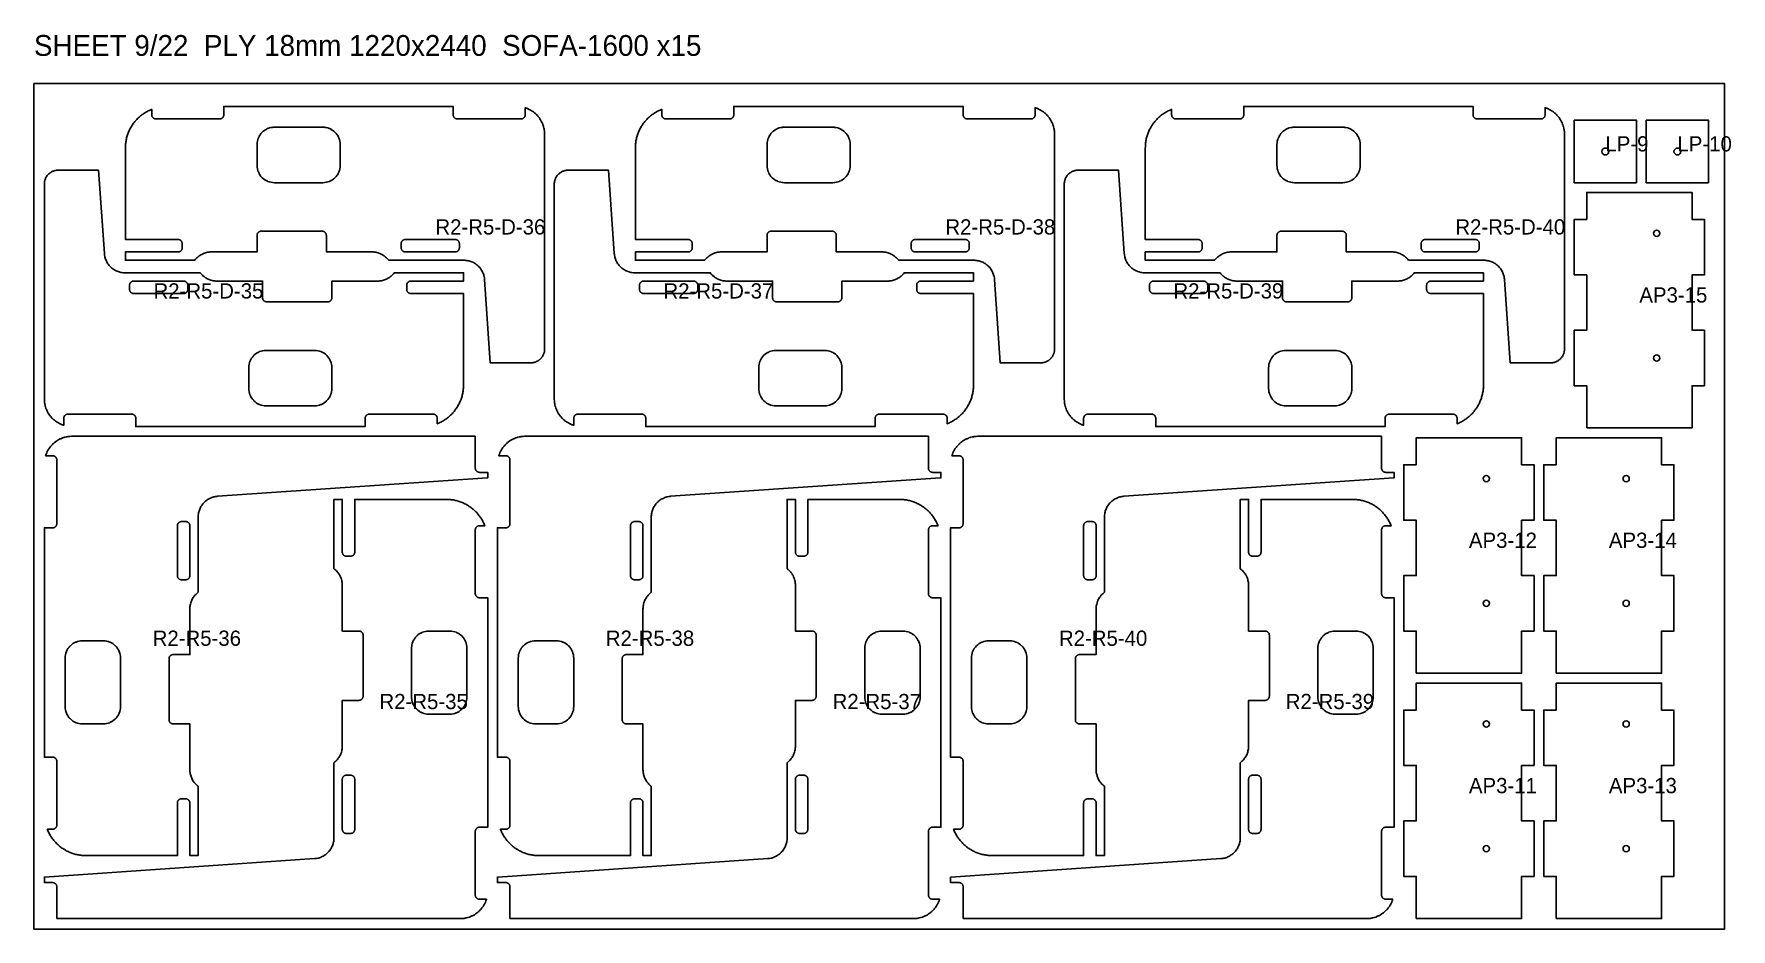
# Model space of a CAD drawing. Header units: millimetres. Extents: x 0 to 59980, y 0 to 1292.
# Drawn here: x 21920 to 24369, y 0 to 1292 of the extents above; entities that cross this region are included whole.
import ezdxf

# ---------------------------------------------------------------- set-up
doc = ezdxf.new("R2010")
doc.units = ezdxf.units.MM
for name, color, linetype in [('CUT_IN', 5, 'Continuous'), ('CUT_OUT', 1, 'Continuous'), ('DRILL', 3, 'Continuous'), ('LABEL', 7, 'Continuous'), ('SHEET', 8, 'Continuous')]:
    doc.layers.add(name, color=color, linetype=linetype)

msp = doc.modelspace()

# ---------------------------------------------------------------- texts
at = {"layer": 'LABEL'}
for s, height, p in [('SHEET 9/22  PLY 18mm 1220x2440  SOFA-1600 x15', 30, (21920, 1260)), ('LP-9', 22, (24188, 1122)), ('LP-10', 22, (24292, 1122)), ('R2-R5-D-36', 22, (22499.44, 1002.17)), ('R2-R5-D-38', 22, (23235.44, 1002.17)), ('R2-R5-D-40', 22, (23971.44, 1002.17)), ('R2-R5-D-35', 22, (22092.56, 909.83)), ('R2-R5-D-37', 22, (22828.56, 909.83)), ('R2-R5-D-39', 22, (23564.56, 909.83)), ('AP3-15', 22, (24237, 904)), ('AP3-12', 22, (23991, 550)), ('AP3-14', 22, (24193, 550)), ('R2-R5-36', 22, (22091.33, 408.67)), ('R2-R5-38', 22, (22745.33, 408.67)), ('R2-R5-40', 22, (23399.33, 408.67)), ('R2-R5-35', 22, (22418.67, 317.33)), ('R2-R5-37', 22, (23072.67, 317.33)), ('R2-R5-39', 22, (23726.67, 317.33)), ('AP3-11', 22, (23991, 196)), ('AP3-13', 22, (24193, 196))]:
    msp.add_text(s, height=height, dxfattribs=at).set_placement(p)

# ---------------------------------------------------------------- linework, layer by layer
at = {"layer": 'CUT_IN'}
for points in [[(22246.22, 1088.11), (22247.68, 1086.14), (22249.12, 1084.54), (22249.54, 1084.12), (22251.14, 1082.68), (22253.11, 1081.22), (22254.96, 1080.1), (22255.22, 1079.96), (22257.17, 1079.03), (22257.71, 1078.8), (22259.74, 1078.08), (22262.12, 1077.49), (22264.26, 1077.16), (22264.84, 1077.11), (22267.15, 1077), (22336.85, 1077), (22339.45, 1077.13), (22339.74, 1077.16), (22341.88, 1077.49), (22344.26, 1078.08), (22346.29, 1078.8), (22346.83, 1079.03), (22348.52, 1079.83), (22349.04, 1080.1), (22350.89, 1081.22), (22352.86, 1082.68), (22354.46, 1084.12), (22354.88, 1084.54), (22356.32, 1086.14), (22357.61, 1087.87), (22357.94, 1088.36), (22358.9, 1089.96), (22359.04, 1090.22), (22359.97, 1092.17), (22360.2, 1092.71), (22360.92, 1094.74), (22361.51, 1097.12), (22361.84, 1099.26), (22361.87, 1099.55), (22362, 1102.15), (22361.99, 1132.15), (22361.87, 1134.45), (22361.84, 1134.74), (22361.51, 1136.88), (22360.92, 1139.26), (22360.2, 1141.29), (22359.97, 1141.83), (22359.04, 1143.78), (22358.9, 1144.04), (22357.94, 1145.64), (22357.61, 1146.13), (22356.32, 1147.86), (22354.88, 1149.46), (22354.46, 1149.88), (22352.86, 1151.32), (22351.13, 1152.61), (22350.64, 1152.94), (22349.04, 1153.9), (22348.78, 1154.04), (22346.83, 1154.97), (22346.29, 1155.2), (22344.26, 1155.92), (22343.97, 1156), (22341.88, 1156.51), (22339.74, 1156.84), (22339.16, 1156.89), (22336.85, 1157), (22267.15, 1157), (22264.55, 1156.87), (22264.26, 1156.84), (22262.12, 1156.51), (22259.74, 1155.92), (22257.71, 1155.2), (22257.17, 1154.97), (22255.48, 1154.17), (22254.96, 1153.9), (22253.11, 1152.78), (22251.14, 1151.32), (22250.92, 1151.13), (22249.54, 1149.88), (22249.12, 1149.46), (22247.68, 1147.86), (22246.39, 1146.13), (22246.06, 1145.64), (22245.1, 1144.04), (22244.96, 1143.78), (22244.03, 1141.83), (22243.8, 1141.29), (22243.08, 1139.26), (22242.49, 1136.88), (22242.16, 1134.74), (22242.13, 1134.45), (22242, 1131.85), (22242, 1102.15), (22242.11, 1099.84), (22242.16, 1099.26), (22242.49, 1097.12), (22243.08, 1094.74), (22243.8, 1092.71), (22243.91, 1092.44), (22244.83, 1090.48), (22245.1, 1089.96), (22246.22, 1088.11)], [(22982.22, 1088.11), (22983.68, 1086.14), (22985.12, 1084.54), (22985.54, 1084.12), (22987.14, 1082.68), (22989.11, 1081.22), (22990.96, 1080.1), (22991.22, 1079.96), (22993.17, 1079.03), (22993.71, 1078.8), (22995.74, 1078.08), (22998.12, 1077.49), (23000.26, 1077.16), (23000.84, 1077.11), (23003.15, 1077), (23072.85, 1077), (23075.45, 1077.13), (23075.74, 1077.16), (23077.88, 1077.49), (23080.26, 1078.08), (23082.29, 1078.8), (23082.83, 1079.03), (23084.52, 1079.83), (23085.04, 1080.1), (23086.89, 1081.22), (23088.86, 1082.68), (23090.46, 1084.12), (23090.88, 1084.54), (23092.32, 1086.14), (23093.61, 1087.87), (23093.94, 1088.36), (23094.9, 1089.96), (23095.04, 1090.22), (23095.97, 1092.17), (23096.2, 1092.71), (23096.92, 1094.74), (23097.51, 1097.12), (23097.84, 1099.26), (23097.87, 1099.55), (23098, 1102.15), (23097.99, 1132.15), (23097.87, 1134.45), (23097.84, 1134.74), (23097.51, 1136.88), (23096.92, 1139.26), (23096.2, 1141.29), (23095.97, 1141.83), (23095.04, 1143.78), (23094.9, 1144.04), (23093.94, 1145.64), (23093.61, 1146.13), (23092.32, 1147.86), (23090.88, 1149.46), (23090.46, 1149.88), (23088.86, 1151.32), (23087.13, 1152.61), (23086.64, 1152.94), (23085.04, 1153.9), (23084.78, 1154.04), (23082.83, 1154.97), (23082.29, 1155.2), (23080.26, 1155.92), (23079.97, 1156), (23077.88, 1156.51), (23075.74, 1156.84), (23075.16, 1156.89), (23072.85, 1157), (23003.15, 1157), (23000.55, 1156.87), (23000.26, 1156.84), (22998.12, 1156.51), (22995.74, 1155.92), (22993.71, 1155.2), (22993.17, 1154.97), (22991.48, 1154.17), (22990.96, 1153.9), (22989.11, 1152.78), (22987.14, 1151.32), (22986.92, 1151.13), (22985.54, 1149.88), (22985.12, 1149.46), (22983.68, 1147.86), (22982.39, 1146.13), (22982.06, 1145.64), (22981.1, 1144.04), (22980.96, 1143.78), (22980.03, 1141.83), (22979.8, 1141.29), (22979.08, 1139.26), (22978.49, 1136.88), (22978.16, 1134.74), (22978.13, 1134.45), (22978, 1131.85), (22978, 1102.15), (22978.11, 1099.84), (22978.16, 1099.26), (22978.49, 1097.12), (22979.08, 1094.74), (22979.8, 1092.71), (22979.91, 1092.44), (22980.83, 1090.48), (22981.1, 1089.96), (22982.22, 1088.11)], [(23718.22, 1088.11), (23719.68, 1086.14), (23721.12, 1084.54), (23721.54, 1084.12), (23723.14, 1082.68), (23725.11, 1081.22), (23726.96, 1080.1), (23727.22, 1079.96), (23729.17, 1079.03), (23729.71, 1078.8), (23731.74, 1078.08), (23734.12, 1077.49), (23736.26, 1077.16), (23736.84, 1077.11), (23739.15, 1077), (23808.85, 1077), (23811.45, 1077.13), (23811.74, 1077.16), (23813.88, 1077.49), (23816.26, 1078.08), (23818.29, 1078.8), (23818.83, 1079.03), (23820.52, 1079.83), (23821.04, 1080.1), (23822.89, 1081.22), (23824.86, 1082.68), (23826.46, 1084.12), (23826.88, 1084.54), (23828.32, 1086.14), (23829.61, 1087.87), (23829.94, 1088.36), (23830.9, 1089.96), (23831.04, 1090.22), (23831.97, 1092.17), (23832.2, 1092.71), (23832.92, 1094.74), (23833.51, 1097.12), (23833.84, 1099.26), (23833.87, 1099.55), (23834, 1102.15), (23833.99, 1132.15), (23833.87, 1134.45), (23833.84, 1134.74), (23833.51, 1136.88), (23832.92, 1139.26), (23832.2, 1141.29), (23831.97, 1141.83), (23831.04, 1143.78), (23830.9, 1144.04), (23829.94, 1145.64), (23829.61, 1146.13), (23828.32, 1147.86), (23826.88, 1149.46), (23826.46, 1149.88), (23824.86, 1151.32), (23823.13, 1152.61), (23822.64, 1152.94), (23821.04, 1153.9), (23820.78, 1154.04), (23818.83, 1154.97), (23818.29, 1155.2), (23816.26, 1155.92), (23815.97, 1156), (23813.88, 1156.51), (23811.74, 1156.84), (23811.16, 1156.89), (23808.85, 1157), (23739.15, 1157), (23736.55, 1156.87), (23736.26, 1156.84), (23734.12, 1156.51), (23731.74, 1155.92), (23729.71, 1155.2), (23729.17, 1154.97), (23727.48, 1154.17), (23726.96, 1153.9), (23725.11, 1152.78), (23723.14, 1151.32), (23722.92, 1151.13), (23721.54, 1149.88), (23721.12, 1149.46), (23719.68, 1147.86), (23718.39, 1146.13), (23718.06, 1145.64), (23717.1, 1144.04), (23716.96, 1143.78), (23716.03, 1141.83), (23715.8, 1141.29), (23715.08, 1139.26), (23714.49, 1136.88), (23714.16, 1134.74), (23714.13, 1134.45), (23714, 1131.85), (23714, 1102.15), (23714.11, 1099.84), (23714.16, 1099.26), (23714.49, 1097.12), (23715.08, 1094.74), (23715.8, 1092.71), (23715.91, 1092.44), (23716.83, 1090.48), (23717.1, 1089.96), (23718.22, 1088.11)], [(22528.88, 977.06), (22529.46, 977.18), (22530.02, 977.35), (22530.57, 977.58), (22531.08, 977.85), (22531.57, 978.18), (22531.81, 978.36), (22532.03, 978.55), (22532.45, 978.97), (22532.64, 979.19), (22532.82, 979.43), (22533.15, 979.92), (22533.42, 980.43), (22533.65, 980.98), (22533.82, 981.54), (22533.94, 982.12), (22533.99, 982.71), (22533.99, 989.29), (22533.94, 989.88), (22533.82, 990.46), (22533.65, 991.02), (22533.54, 991.3), (22533.42, 991.57), (22533.15, 992.08), (22532.82, 992.57), (22532.64, 992.81), (22532.45, 993.03), (22532.03, 993.45), (22531.81, 993.64), (22531.33, 993.99), (22531.08, 994.15), (22530.83, 994.29), (22530.3, 994.54), (22530.02, 994.65), (22529.46, 994.82), (22528.88, 994.94), (22528.59, 994.97), (22528, 995), (22455.71, 994.99), (22455.12, 994.94), (22454.54, 994.82), (22453.98, 994.65), (22453.7, 994.54), (22453.17, 994.29), (22452.92, 994.15), (22452.43, 993.82), (22452.19, 993.64), (22451.97, 993.45), (22451.55, 993.03), (22451.36, 992.81), (22451.01, 992.33), (22450.71, 991.83), (22450.46, 991.3), (22450.35, 991.02), (22450.18, 990.46), (22450.06, 989.88), (22450.03, 989.59), (22450, 989), (22450.01, 982.71), (22450.06, 982.12), (22450.18, 981.54), (22450.35, 980.98), (22450.46, 980.7), (22450.58, 980.43), (22450.85, 979.92), (22451.18, 979.43), (22451.36, 979.19), (22451.55, 978.97), (22451.97, 978.55), (22452.19, 978.36), (22452.67, 978.01), (22452.92, 977.85), (22453.17, 977.71), (22453.7, 977.46), (22453.98, 977.35), (22454.54, 977.18), (22455.12, 977.06), (22455.41, 977.03), (22456, 977), (22528, 977), (22528.59, 977.03), (22528.88, 977.06)], [(23264.88, 977.06), (23265.46, 977.18), (23266.02, 977.35), (23266.57, 977.58), (23267.08, 977.85), (23267.57, 978.18), (23267.81, 978.36), (23268.03, 978.55), (23268.45, 978.97), (23268.64, 979.19), (23268.82, 979.43), (23269.15, 979.92), (23269.42, 980.43), (23269.65, 980.98), (23269.82, 981.54), (23269.94, 982.12), (23269.99, 982.71), (23269.99, 989.29), (23269.94, 989.88), (23269.82, 990.46), (23269.65, 991.02), (23269.54, 991.3), (23269.42, 991.57), (23269.15, 992.08), (23268.82, 992.57), (23268.64, 992.81), (23268.45, 993.03), (23268.03, 993.45), (23267.81, 993.64), (23267.33, 993.99), (23267.08, 994.15), (23266.83, 994.29), (23266.3, 994.54), (23266.02, 994.65), (23265.46, 994.82), (23264.88, 994.94), (23264.59, 994.97), (23264, 995), (23191.71, 994.99), (23191.12, 994.94), (23190.54, 994.82), (23189.98, 994.65), (23189.7, 994.54), (23189.17, 994.29), (23188.92, 994.15), (23188.43, 993.82), (23188.19, 993.64), (23187.97, 993.45), (23187.55, 993.03), (23187.36, 992.81), (23187.01, 992.33), (23186.71, 991.83), (23186.46, 991.3), (23186.35, 991.02), (23186.18, 990.46), (23186.06, 989.88), (23186.03, 989.59), (23186, 989), (23186.01, 982.71), (23186.06, 982.12), (23186.18, 981.54), (23186.35, 980.98), (23186.46, 980.7), (23186.58, 980.43), (23186.85, 979.92), (23187.18, 979.43), (23187.36, 979.19), (23187.55, 978.97), (23187.97, 978.55), (23188.19, 978.36), (23188.67, 978.01), (23188.92, 977.85), (23189.17, 977.71), (23189.7, 977.46), (23189.98, 977.35), (23190.54, 977.18), (23191.12, 977.06), (23191.41, 977.03), (23192, 977), (23264, 977), (23264.59, 977.03), (23264.88, 977.06)], [(24000.88, 977.06), (24001.46, 977.18), (24002.02, 977.35), (24002.57, 977.58), (24003.08, 977.85), (24003.57, 978.18), (24003.81, 978.36), (24004.03, 978.55), (24004.45, 978.97), (24004.64, 979.19), (24004.82, 979.43), (24005.15, 979.92), (24005.42, 980.43), (24005.65, 980.98), (24005.82, 981.54), (24005.94, 982.12), (24005.99, 982.71), (24005.99, 989.29), (24005.94, 989.88), (24005.82, 990.46), (24005.65, 991.02), (24005.54, 991.3), (24005.42, 991.57), (24005.15, 992.08), (24004.82, 992.57), (24004.64, 992.81), (24004.45, 993.03), (24004.03, 993.45), (24003.81, 993.64), (24003.33, 993.99), (24003.08, 994.15), (24002.83, 994.29), (24002.3, 994.54), (24002.02, 994.65), (24001.46, 994.82), (24000.88, 994.94), (24000.59, 994.97), (24000, 995), (23927.71, 994.99), (23927.12, 994.94), (23926.54, 994.82), (23925.98, 994.65), (23925.7, 994.54), (23925.17, 994.29), (23924.92, 994.15), (23924.43, 993.82), (23924.19, 993.64), (23923.97, 993.45), (23923.55, 993.03), (23923.36, 992.81), (23923.01, 992.33), (23922.71, 991.83), (23922.46, 991.3), (23922.35, 991.02), (23922.18, 990.46), (23922.06, 989.88), (23922.03, 989.59), (23922, 989), (23922.01, 982.71), (23922.06, 982.12), (23922.18, 981.54), (23922.35, 980.98), (23922.46, 980.7), (23922.58, 980.43), (23922.85, 979.92), (23923.18, 979.43), (23923.36, 979.19), (23923.55, 978.97), (23923.97, 978.55), (23924.19, 978.36), (23924.67, 978.01), (23924.92, 977.85), (23925.17, 977.71), (23925.7, 977.46), (23925.98, 977.35), (23926.54, 977.18), (23927.12, 977.06), (23927.41, 977.03), (23928, 977), (24000, 977), (24000.59, 977.03), (24000.88, 977.06)], [(22063.12, 934.94), (22062.54, 934.82), (22061.98, 934.65), (22061.43, 934.42), (22060.92, 934.15), (22060.43, 933.82), (22060.19, 933.64), (22059.97, 933.45), (22059.55, 933.03), (22059.36, 932.81), (22059.18, 932.57), (22058.85, 932.08), (22058.58, 931.57), (22058.35, 931.02), (22058.18, 930.46), (22058.06, 929.88), (22058.01, 929.29), (22058.01, 922.71), (22058.06, 922.12), (22058.18, 921.54), (22058.35, 920.98), (22058.46, 920.7), (22058.58, 920.43), (22058.85, 919.92), (22059.18, 919.43), (22059.36, 919.19), (22059.55, 918.97), (22059.97, 918.55), (22060.19, 918.36), (22060.67, 918.01), (22060.92, 917.85), (22061.17, 917.71), (22061.7, 917.46), (22061.98, 917.35), (22062.54, 917.18), (22063.12, 917.06), (22063.41, 917.03), (22064, 917), (22136.29, 917.01), (22136.88, 917.06), (22137.46, 917.18), (22138.02, 917.35), (22138.3, 917.46), (22138.83, 917.71), (22139.08, 917.85), (22139.57, 918.18), (22139.81, 918.36), (22140.03, 918.55), (22140.45, 918.97), (22140.64, 919.19), (22140.99, 919.67), (22141.29, 920.17), (22141.54, 920.7), (22141.65, 920.98), (22141.82, 921.54), (22141.94, 922.12), (22141.97, 922.41), (22142, 923), (22141.99, 929.29), (22141.94, 929.88), (22141.82, 930.46), (22141.65, 931.02), (22141.54, 931.3), (22141.42, 931.57), (22141.15, 932.08), (22140.82, 932.57), (22140.64, 932.81), (22140.45, 933.03), (22140.03, 933.45), (22139.81, 933.64), (22139.33, 933.99), (22139.08, 934.15), (22138.83, 934.29), (22138.3, 934.54), (22138.02, 934.65), (22137.46, 934.82), (22136.88, 934.94), (22136.59, 934.97), (22136, 935), (22064, 935), (22063.41, 934.97), (22063.12, 934.94)], [(22799.12, 934.94), (22798.54, 934.82), (22797.98, 934.65), (22797.43, 934.42), (22796.92, 934.15), (22796.43, 933.82), (22796.19, 933.64), (22795.97, 933.45), (22795.55, 933.03), (22795.36, 932.81), (22795.18, 932.57), (22794.85, 932.08), (22794.58, 931.57), (22794.35, 931.02), (22794.18, 930.46), (22794.06, 929.88), (22794.01, 929.29), (22794.01, 922.71), (22794.06, 922.12), (22794.18, 921.54), (22794.35, 920.98), (22794.46, 920.7), (22794.58, 920.43), (22794.85, 919.92), (22795.18, 919.43), (22795.36, 919.19), (22795.55, 918.97), (22795.97, 918.55), (22796.19, 918.36), (22796.67, 918.01), (22796.92, 917.85), (22797.17, 917.71), (22797.7, 917.46), (22797.98, 917.35), (22798.54, 917.18), (22799.12, 917.06), (22799.41, 917.03), (22800, 917), (22872.29, 917.01), (22872.88, 917.06), (22873.46, 917.18), (22874.02, 917.35), (22874.3, 917.46), (22874.83, 917.71), (22875.08, 917.85), (22875.57, 918.18), (22875.81, 918.36), (22876.03, 918.55), (22876.45, 918.97), (22876.64, 919.19), (22876.99, 919.67), (22877.29, 920.17), (22877.54, 920.7), (22877.65, 920.98), (22877.82, 921.54), (22877.94, 922.12), (22877.97, 922.41), (22878, 923), (22877.99, 929.29), (22877.94, 929.88), (22877.82, 930.46), (22877.65, 931.02), (22877.54, 931.3), (22877.42, 931.57), (22877.15, 932.08), (22876.82, 932.57), (22876.64, 932.81), (22876.45, 933.03), (22876.03, 933.45), (22875.81, 933.64), (22875.33, 933.99), (22875.08, 934.15), (22874.83, 934.29), (22874.3, 934.54), (22874.02, 934.65), (22873.46, 934.82), (22872.88, 934.94), (22872.59, 934.97), (22872, 935), (22800, 935), (22799.41, 934.97), (22799.12, 934.94)], [(23535.12, 934.94), (23534.54, 934.82), (23533.98, 934.65), (23533.43, 934.42), (23532.92, 934.15), (23532.43, 933.82), (23532.19, 933.64), (23531.97, 933.45), (23531.55, 933.03), (23531.36, 932.81), (23531.18, 932.57), (23530.85, 932.08), (23530.58, 931.57), (23530.35, 931.02), (23530.18, 930.46), (23530.06, 929.88), (23530.01, 929.29), (23530.01, 922.71), (23530.06, 922.12), (23530.18, 921.54), (23530.35, 920.98), (23530.46, 920.7), (23530.58, 920.43), (23530.85, 919.92), (23531.18, 919.43), (23531.36, 919.19), (23531.55, 918.97), (23531.97, 918.55), (23532.19, 918.36), (23532.67, 918.01), (23532.92, 917.85), (23533.17, 917.71), (23533.7, 917.46), (23533.98, 917.35), (23534.54, 917.18), (23535.12, 917.06), (23535.41, 917.03), (23536, 917), (23608.29, 917.01), (23608.88, 917.06), (23609.46, 917.18), (23610.02, 917.35), (23610.3, 917.46), (23610.83, 917.71), (23611.08, 917.85), (23611.57, 918.18), (23611.81, 918.36), (23612.03, 918.55), (23612.45, 918.97), (23612.64, 919.19), (23612.99, 919.67), (23613.29, 920.17), (23613.54, 920.7), (23613.65, 920.98), (23613.82, 921.54), (23613.94, 922.12), (23613.97, 922.41), (23614, 923), (23613.99, 929.29), (23613.94, 929.88), (23613.82, 930.46), (23613.65, 931.02), (23613.54, 931.3), (23613.42, 931.57), (23613.15, 932.08), (23612.82, 932.57), (23612.64, 932.81), (23612.45, 933.03), (23612.03, 933.45), (23611.81, 933.64), (23611.33, 933.99), (23611.08, 934.15), (23610.83, 934.29), (23610.3, 934.54), (23610.02, 934.65), (23609.46, 934.82), (23608.88, 934.94), (23608.59, 934.97), (23608, 935), (23536, 935), (23535.41, 934.97), (23535.12, 934.94)], [(22345.78, 823.89), (22344.32, 825.86), (22342.88, 827.46), (22342.46, 827.88), (22340.86, 829.32), (22338.89, 830.78), (22337.04, 831.9), (22336.78, 832.04), (22334.83, 832.97), (22334.29, 833.2), (22332.26, 833.92), (22329.88, 834.51), (22327.74, 834.84), (22327.16, 834.89), (22324.85, 835), (22255.15, 835), (22252.55, 834.87), (22252.26, 834.84), (22250.12, 834.51), (22247.74, 833.92), (22245.71, 833.2), (22245.17, 832.97), (22243.48, 832.17), (22242.96, 831.9), (22241.11, 830.78), (22239.14, 829.32), (22237.54, 827.88), (22237.12, 827.46), (22235.68, 825.86), (22234.39, 824.13), (22234.06, 823.64), (22233.1, 822.04), (22232.96, 821.78), (22232.03, 819.83), (22231.8, 819.29), (22231.08, 817.26), (22230.49, 814.88), (22230.16, 812.74), (22230.13, 812.45), (22230, 809.85), (22230.01, 779.85), (22230.13, 777.55), (22230.16, 777.26), (22230.49, 775.12), (22231.08, 772.74), (22231.8, 770.71), (22232.03, 770.17), (22232.96, 768.22), (22233.1, 767.96), (22234.06, 766.36), (22234.39, 765.87), (22235.68, 764.14), (22237.12, 762.54), (22237.54, 762.12), (22239.14, 760.68), (22240.87, 759.39), (22241.36, 759.06), (22242.96, 758.1), (22243.22, 757.96), (22245.17, 757.03), (22245.71, 756.8), (22247.74, 756.08), (22248.03, 756), (22250.12, 755.49), (22252.26, 755.16), (22252.84, 755.11), (22255.15, 755), (22324.85, 755), (22327.45, 755.13), (22327.74, 755.16), (22329.88, 755.49), (22332.26, 756.08), (22334.29, 756.8), (22334.83, 757.03), (22336.52, 757.83), (22337.04, 758.1), (22338.89, 759.22), (22340.86, 760.68), (22341.08, 760.87), (22342.46, 762.12), (22342.88, 762.54), (22344.32, 764.14), (22345.61, 765.87), (22345.94, 766.36), (22346.9, 767.96), (22347.04, 768.22), (22347.97, 770.17), (22348.2, 770.71), (22348.92, 772.74), (22349.51, 775.12), (22349.84, 777.26), (22349.87, 777.55), (22350, 780.15), (22350, 809.85), (22349.89, 812.16), (22349.84, 812.74), (22349.51, 814.88), (22348.92, 817.26), (22348.2, 819.29), (22348.09, 819.56), (22347.17, 821.52), (22346.9, 822.04), (22345.78, 823.89)], [(23081.78, 823.89), (23080.32, 825.86), (23078.88, 827.46), (23078.46, 827.88), (23076.86, 829.32), (23074.89, 830.78), (23073.04, 831.9), (23072.78, 832.04), (23070.83, 832.97), (23070.29, 833.2), (23068.26, 833.92), (23065.88, 834.51), (23063.74, 834.84), (23063.16, 834.89), (23060.85, 835), (22991.15, 835), (22988.55, 834.87), (22988.26, 834.84), (22986.12, 834.51), (22983.74, 833.92), (22981.71, 833.2), (22981.17, 832.97), (22979.48, 832.17), (22978.96, 831.9), (22977.11, 830.78), (22975.14, 829.32), (22973.54, 827.88), (22973.12, 827.46), (22971.68, 825.86), (22970.39, 824.13), (22970.06, 823.64), (22969.1, 822.04), (22968.96, 821.78), (22968.03, 819.83), (22967.8, 819.29), (22967.08, 817.26), (22966.49, 814.88), (22966.16, 812.74), (22966.13, 812.45), (22966, 809.85), (22966.01, 779.85), (22966.13, 777.55), (22966.16, 777.26), (22966.49, 775.12), (22967.08, 772.74), (22967.8, 770.71), (22968.03, 770.17), (22968.96, 768.22), (22969.1, 767.96), (22970.06, 766.36), (22970.39, 765.87), (22971.68, 764.14), (22973.12, 762.54), (22973.54, 762.12), (22975.14, 760.68), (22976.87, 759.39), (22977.36, 759.06), (22978.96, 758.1), (22979.22, 757.96), (22981.17, 757.03), (22981.71, 756.8), (22983.74, 756.08), (22984.03, 756), (22986.12, 755.49), (22988.26, 755.16), (22988.84, 755.11), (22991.15, 755), (23060.85, 755), (23063.45, 755.13), (23063.74, 755.16), (23065.88, 755.49), (23068.26, 756.08), (23070.29, 756.8), (23070.83, 757.03), (23072.52, 757.83), (23073.04, 758.1), (23074.89, 759.22), (23076.86, 760.68), (23077.08, 760.87), (23078.46, 762.12), (23078.88, 762.54), (23080.32, 764.14), (23081.61, 765.87), (23081.94, 766.36), (23082.9, 767.96), (23083.04, 768.22), (23083.97, 770.17), (23084.2, 770.71), (23084.92, 772.74), (23085.51, 775.12), (23085.84, 777.26), (23085.87, 777.55), (23086, 780.15), (23086, 809.85), (23085.89, 812.16), (23085.84, 812.74), (23085.51, 814.88), (23084.92, 817.26), (23084.2, 819.29), (23084.09, 819.56), (23083.17, 821.52), (23082.9, 822.04), (23081.78, 823.89)], [(23817.78, 823.89), (23816.32, 825.86), (23814.88, 827.46), (23814.46, 827.88), (23812.86, 829.32), (23810.89, 830.78), (23809.04, 831.9), (23808.78, 832.04), (23806.83, 832.97), (23806.29, 833.2), (23804.26, 833.92), (23801.88, 834.51), (23799.74, 834.84), (23799.16, 834.89), (23796.85, 835), (23727.15, 835), (23724.55, 834.87), (23724.26, 834.84), (23722.12, 834.51), (23719.74, 833.92), (23717.71, 833.2), (23717.17, 832.97), (23715.48, 832.17), (23714.96, 831.9), (23713.11, 830.78), (23711.14, 829.32), (23709.54, 827.88), (23709.12, 827.46), (23707.68, 825.86), (23706.39, 824.13), (23706.06, 823.64), (23705.1, 822.04), (23704.96, 821.78), (23704.03, 819.83), (23703.8, 819.29), (23703.08, 817.26), (23702.49, 814.88), (23702.16, 812.74), (23702.13, 812.45), (23702, 809.85), (23702.01, 779.85), (23702.13, 777.55), (23702.16, 777.26), (23702.49, 775.12), (23703.08, 772.74), (23703.8, 770.71), (23704.03, 770.17), (23704.96, 768.22), (23705.1, 767.96), (23706.06, 766.36), (23706.39, 765.87), (23707.68, 764.14), (23709.12, 762.54), (23709.54, 762.12), (23711.14, 760.68), (23712.87, 759.39), (23713.36, 759.06), (23714.96, 758.1), (23715.22, 757.96), (23717.17, 757.03), (23717.71, 756.8), (23719.74, 756.08), (23720.03, 756), (23722.12, 755.49), (23724.26, 755.16), (23724.84, 755.11), (23727.15, 755), (23796.85, 755), (23799.45, 755.13), (23799.74, 755.16), (23801.88, 755.49), (23804.26, 756.08), (23806.29, 756.8), (23806.83, 757.03), (23808.52, 757.83), (23809.04, 758.1), (23810.89, 759.22), (23812.86, 760.68), (23813.08, 760.87), (23814.46, 762.12), (23814.88, 762.54), (23816.32, 764.14), (23817.61, 765.87), (23817.94, 766.36), (23818.9, 767.96), (23819.04, 768.22), (23819.97, 770.17), (23820.2, 770.71), (23820.92, 772.74), (23821.51, 775.12), (23821.84, 777.26), (23821.87, 777.55), (23822, 780.15), (23822, 809.85), (23821.89, 812.16), (23821.84, 812.74), (23821.51, 814.88), (23820.92, 817.26), (23820.2, 819.29), (23820.09, 819.56), (23819.17, 821.52), (23818.9, 822.04), (23817.78, 823.89)], [(22145, 582), (22144.97, 582.59), (22144.94, 582.88), (22144.82, 583.46), (22144.65, 584.02), (22144.42, 584.57), (22144.15, 585.08), (22143.82, 585.57), (22143.64, 585.81), (22143.45, 586.03), (22143.03, 586.45), (22142.81, 586.64), (22142.57, 586.82), (22142.08, 587.15), (22141.57, 587.42), (22141.02, 587.65), (22140.46, 587.82), (22139.88, 587.94), (22139.29, 587.99), (22132.71, 587.99), (22132.12, 587.94), (22131.54, 587.82), (22130.98, 587.65), (22130.7, 587.54), (22130.43, 587.42), (22129.92, 587.15), (22129.43, 586.82), (22129.19, 586.64), (22128.97, 586.45), (22128.55, 586.03), (22128.36, 585.81), (22128.01, 585.33), (22127.85, 585.08), (22127.71, 584.83), (22127.46, 584.3), (22127.35, 584.02), (22127.18, 583.46), (22127.06, 582.88), (22127.03, 582.59), (22127, 582), (22127.01, 509.71), (22127.06, 509.12), (22127.18, 508.54), (22127.35, 507.98), (22127.46, 507.7), (22127.71, 507.17), (22127.85, 506.92), (22128.18, 506.43), (22128.36, 506.19), (22128.55, 505.97), (22128.97, 505.55), (22129.19, 505.36), (22129.67, 505.01), (22130.17, 504.71), (22130.7, 504.46), (22130.98, 504.35), (22131.54, 504.18), (22132.12, 504.06), (22132.41, 504.03), (22133, 504), (22139.29, 504.01), (22139.88, 504.06), (22140.46, 504.18), (22141.02, 504.35), (22141.3, 504.46), (22141.57, 504.58), (22142.08, 504.85), (22142.57, 505.18), (22142.81, 505.36), (22143.03, 505.55), (22143.45, 505.97), (22143.64, 506.19), (22143.99, 506.67), (22144.15, 506.92), (22144.29, 507.17), (22144.54, 507.7), (22144.65, 507.98), (22144.82, 508.54), (22144.94, 509.12), (22144.97, 509.41), (22145, 510), (22145, 582)], [(22799, 582), (22798.97, 582.59), (22798.94, 582.88), (22798.82, 583.46), (22798.65, 584.02), (22798.42, 584.57), (22798.15, 585.08), (22797.82, 585.57), (22797.64, 585.81), (22797.45, 586.03), (22797.03, 586.45), (22796.81, 586.64), (22796.57, 586.82), (22796.08, 587.15), (22795.57, 587.42), (22795.02, 587.65), (22794.46, 587.82), (22793.88, 587.94), (22793.29, 587.99), (22786.71, 587.99), (22786.12, 587.94), (22785.54, 587.82), (22784.98, 587.65), (22784.7, 587.54), (22784.43, 587.42), (22783.92, 587.15), (22783.43, 586.82), (22783.19, 586.64), (22782.97, 586.45), (22782.55, 586.03), (22782.36, 585.81), (22782.01, 585.33), (22781.85, 585.08), (22781.71, 584.83), (22781.46, 584.3), (22781.35, 584.02), (22781.18, 583.46), (22781.06, 582.88), (22781.03, 582.59), (22781, 582), (22781.01, 509.71), (22781.06, 509.12), (22781.18, 508.54), (22781.35, 507.98), (22781.46, 507.7), (22781.71, 507.17), (22781.85, 506.92), (22782.18, 506.43), (22782.36, 506.19), (22782.55, 505.97), (22782.97, 505.55), (22783.19, 505.36), (22783.67, 505.01), (22784.17, 504.71), (22784.7, 504.46), (22784.98, 504.35), (22785.54, 504.18), (22786.12, 504.06), (22786.41, 504.03), (22787, 504), (22793.29, 504.01), (22793.88, 504.06), (22794.46, 504.18), (22795.02, 504.35), (22795.3, 504.46), (22795.57, 504.58), (22796.08, 504.85), (22796.57, 505.18), (22796.81, 505.36), (22797.03, 505.55), (22797.45, 505.97), (22797.64, 506.19), (22797.99, 506.67), (22798.15, 506.92), (22798.29, 507.17), (22798.54, 507.7), (22798.65, 507.98), (22798.82, 508.54), (22798.94, 509.12), (22798.97, 509.41), (22799, 510), (22799, 582)], [(23453, 582), (23452.97, 582.59), (23452.94, 582.88), (23452.82, 583.46), (23452.65, 584.02), (23452.42, 584.57), (23452.15, 585.08), (23451.82, 585.57), (23451.64, 585.81), (23451.45, 586.03), (23451.03, 586.45), (23450.81, 586.64), (23450.57, 586.82), (23450.08, 587.15), (23449.57, 587.42), (23449.02, 587.65), (23448.46, 587.82), (23447.88, 587.94), (23447.29, 587.99), (23440.71, 587.99), (23440.12, 587.94), (23439.54, 587.82), (23438.98, 587.65), (23438.7, 587.54), (23438.43, 587.42), (23437.92, 587.15), (23437.43, 586.82), (23437.19, 586.64), (23436.97, 586.45), (23436.55, 586.03), (23436.36, 585.81), (23436.01, 585.33), (23435.85, 585.08), (23435.71, 584.83), (23435.46, 584.3), (23435.35, 584.02), (23435.18, 583.46), (23435.06, 582.88), (23435.03, 582.59), (23435, 582), (23435.01, 509.71), (23435.06, 509.12), (23435.18, 508.54), (23435.35, 507.98), (23435.46, 507.7), (23435.71, 507.17), (23435.85, 506.92), (23436.18, 506.43), (23436.36, 506.19), (23436.55, 505.97), (23436.97, 505.55), (23437.19, 505.36), (23437.67, 505.01), (23438.17, 504.71), (23438.7, 504.46), (23438.98, 504.35), (23439.54, 504.18), (23440.12, 504.06), (23440.41, 504.03), (23441, 504), (23447.29, 504.01), (23447.88, 504.06), (23448.46, 504.18), (23449.02, 504.35), (23449.3, 504.46), (23449.57, 504.58), (23450.08, 504.85), (23450.57, 505.18), (23450.81, 505.36), (23451.03, 505.55), (23451.45, 505.97), (23451.64, 506.19), (23451.99, 506.67), (23452.15, 506.92), (23452.29, 507.17), (23452.54, 507.7), (23452.65, 507.98), (23452.82, 508.54), (23452.94, 509.12), (23452.97, 509.41), (23453, 510), (23453, 582)], [(22478.48, 427.17), (22477.96, 426.9), (22476.11, 425.78), (22474.14, 424.32), (22473.92, 424.13), (22472.54, 422.88), (22472.33, 422.67), (22472.12, 422.46), (22470.87, 421.08), (22470.68, 420.86), (22469.22, 418.89), (22468.1, 417.04), (22467.96, 416.78), (22467.03, 414.83), (22466.8, 414.29), (22466.08, 412.26), (22466, 411.97), (22465.49, 409.88), (22465.16, 407.74), (22465.11, 407.16), (22465, 404.85), (22465, 335.15), (22465.13, 332.55), (22465.16, 332.26), (22465.49, 330.12), (22466.08, 327.74), (22466.8, 325.71), (22467.03, 325.17), (22467.83, 323.48), (22468.1, 322.96), (22469.22, 321.11), (22470.5, 319.38), (22470.68, 319.14), (22470.87, 318.92), (22472.12, 317.54), (22472.54, 317.12), (22474.14, 315.68), (22475.87, 314.39), (22476.36, 314.06), (22477.96, 313.1), (22478.22, 312.96), (22480.17, 312.03), (22480.71, 311.8), (22482.74, 311.08), (22485.12, 310.49), (22487.26, 310.16), (22487.55, 310.13), (22490.15, 310), (22520.15, 310.01), (22522.45, 310.13), (22522.74, 310.16), (22524.88, 310.49), (22527.26, 311.08), (22529.29, 311.8), (22529.83, 312.03), (22531.78, 312.96), (22532.04, 313.1), (22533.64, 314.06), (22534.13, 314.39), (22535.86, 315.68), (22537.46, 317.12), (22537.88, 317.54), (22539.32, 319.14), (22540.61, 320.87), (22540.94, 321.36), (22541.9, 322.96), (22542.04, 323.22), (22542.97, 325.17), (22543.2, 325.71), (22543.92, 327.74), (22544, 328.03), (22544.51, 330.12), (22544.84, 332.26), (22544.89, 332.84), (22545, 335.15), (22545, 404.85), (22544.87, 407.45), (22544.84, 407.74), (22544.51, 409.88), (22543.92, 412.26), (22543.2, 414.29), (22542.97, 414.83), (22542.17, 416.52), (22541.9, 417.04), (22540.78, 418.89), (22539.5, 420.62), (22539.32, 420.86), (22539.13, 421.08), (22537.88, 422.46), (22537.46, 422.88), (22535.86, 424.32), (22534.13, 425.61), (22533.64, 425.94), (22532.04, 426.9), (22531.78, 427.04), (22529.83, 427.97), (22529.29, 428.2), (22527.26, 428.92), (22524.88, 429.51), (22522.74, 429.84), (22522.45, 429.87), (22519.85, 430), (22490.15, 430), (22487.84, 429.89), (22487.26, 429.84), (22485.12, 429.51), (22482.74, 428.92), (22480.71, 428.2), (22480.44, 428.09), (22478.48, 427.17)], [(23132.48, 427.17), (23131.96, 426.9), (23130.11, 425.78), (23128.14, 424.32), (23127.92, 424.13), (23126.54, 422.88), (23126.33, 422.67), (23126.12, 422.46), (23124.87, 421.08), (23124.68, 420.86), (23123.22, 418.89), (23122.1, 417.04), (23121.96, 416.78), (23121.03, 414.83), (23120.8, 414.29), (23120.08, 412.26), (23120, 411.97), (23119.49, 409.88), (23119.16, 407.74), (23119.11, 407.16), (23119, 404.85), (23119, 335.15), (23119.13, 332.55), (23119.16, 332.26), (23119.49, 330.12), (23120.08, 327.74), (23120.8, 325.71), (23121.03, 325.17), (23121.83, 323.48), (23122.1, 322.96), (23123.22, 321.11), (23124.5, 319.38), (23124.68, 319.14), (23124.87, 318.92), (23126.12, 317.54), (23126.54, 317.12), (23128.14, 315.68), (23129.87, 314.39), (23130.36, 314.06), (23131.96, 313.1), (23132.22, 312.96), (23134.17, 312.03), (23134.71, 311.8), (23136.74, 311.08), (23139.12, 310.49), (23141.26, 310.16), (23141.55, 310.13), (23144.15, 310), (23174.15, 310.01), (23176.45, 310.13), (23176.74, 310.16), (23178.88, 310.49), (23181.26, 311.08), (23183.29, 311.8), (23183.83, 312.03), (23185.78, 312.96), (23186.04, 313.1), (23187.64, 314.06), (23188.13, 314.39), (23189.86, 315.68), (23191.46, 317.12), (23191.88, 317.54), (23193.32, 319.14), (23194.61, 320.87), (23194.94, 321.36), (23195.9, 322.96), (23196.04, 323.22), (23196.97, 325.17), (23197.2, 325.71), (23197.92, 327.74), (23198, 328.03), (23198.51, 330.12), (23198.84, 332.26), (23198.89, 332.84), (23199, 335.15), (23199, 404.85), (23198.87, 407.45), (23198.84, 407.74), (23198.51, 409.88), (23197.92, 412.26), (23197.2, 414.29), (23196.97, 414.83), (23196.17, 416.52), (23195.9, 417.04), (23194.78, 418.89), (23193.5, 420.62), (23193.32, 420.86), (23193.13, 421.08), (23191.88, 422.46), (23191.46, 422.88), (23189.86, 424.32), (23188.13, 425.61), (23187.64, 425.94), (23186.04, 426.9), (23185.78, 427.04), (23183.83, 427.97), (23183.29, 428.2), (23181.26, 428.92), (23178.88, 429.51), (23176.74, 429.84), (23176.45, 429.87), (23173.85, 430), (23144.15, 430), (23141.84, 429.89), (23141.26, 429.84), (23139.12, 429.51), (23136.74, 428.92), (23134.71, 428.2), (23134.44, 428.09), (23132.48, 427.17)], [(23786.48, 427.17), (23785.96, 426.9), (23784.11, 425.78), (23782.14, 424.32), (23781.92, 424.13), (23780.54, 422.88), (23780.33, 422.67), (23780.12, 422.46), (23778.87, 421.08), (23778.68, 420.86), (23777.22, 418.89), (23776.1, 417.04), (23775.96, 416.78), (23775.03, 414.83), (23774.8, 414.29), (23774.08, 412.26), (23774, 411.97), (23773.49, 409.88), (23773.16, 407.74), (23773.11, 407.16), (23773, 404.85), (23773, 335.15), (23773.13, 332.55), (23773.16, 332.26), (23773.49, 330.12), (23774.08, 327.74), (23774.8, 325.71), (23775.03, 325.17), (23775.83, 323.48), (23776.1, 322.96), (23777.22, 321.11), (23778.5, 319.38), (23778.68, 319.14), (23778.87, 318.92), (23780.12, 317.54), (23780.54, 317.12), (23782.14, 315.68), (23783.87, 314.39), (23784.36, 314.06), (23785.96, 313.1), (23786.22, 312.96), (23788.17, 312.03), (23788.71, 311.8), (23790.74, 311.08), (23793.12, 310.49), (23795.26, 310.16), (23795.55, 310.13), (23798.15, 310), (23828.15, 310.01), (23830.45, 310.13), (23830.74, 310.16), (23832.88, 310.49), (23835.26, 311.08), (23837.29, 311.8), (23837.83, 312.03), (23839.78, 312.96), (23840.04, 313.1), (23841.64, 314.06), (23842.13, 314.39), (23843.86, 315.68), (23845.46, 317.12), (23845.88, 317.54), (23847.32, 319.14), (23848.61, 320.87), (23848.94, 321.36), (23849.9, 322.96), (23850.04, 323.22), (23850.97, 325.17), (23851.2, 325.71), (23851.92, 327.74), (23852, 328.03), (23852.51, 330.12), (23852.84, 332.26), (23852.89, 332.84), (23853, 335.15), (23853, 404.85), (23852.87, 407.45), (23852.84, 407.74), (23852.51, 409.88), (23851.92, 412.26), (23851.2, 414.29), (23850.97, 414.83), (23850.17, 416.52), (23849.9, 417.04), (23848.78, 418.89), (23847.5, 420.62), (23847.32, 420.86), (23847.13, 421.08), (23845.88, 422.46), (23845.46, 422.88), (23843.86, 424.32), (23842.13, 425.61), (23841.64, 425.94), (23840.04, 426.9), (23839.78, 427.04), (23837.83, 427.97), (23837.29, 428.2), (23835.26, 428.92), (23832.88, 429.51), (23830.74, 429.84), (23830.45, 429.87), (23827.85, 430), (23798.15, 430), (23795.84, 429.89), (23795.26, 429.84), (23793.12, 429.51), (23790.74, 428.92), (23788.71, 428.2), (23788.44, 428.09), (23786.48, 427.17)], [(22031.52, 298.83), (22032.04, 299.1), (22033.89, 300.22), (22035.86, 301.68), (22036.08, 301.87), (22037.46, 303.12), (22037.67, 303.33), (22037.88, 303.54), (22039.13, 304.92), (22039.32, 305.14), (22040.78, 307.11), (22041.9, 308.96), (22042.04, 309.22), (22042.97, 311.17), (22043.2, 311.71), (22043.92, 313.74), (22044, 314.03), (22044.51, 316.12), (22044.84, 318.26), (22044.89, 318.84), (22045, 321.15), (22045, 390.85), (22044.87, 393.45), (22044.84, 393.74), (22044.51, 395.88), (22043.92, 398.26), (22043.2, 400.29), (22042.97, 400.83), (22042.17, 402.52), (22041.9, 403.04), (22040.78, 404.89), (22039.5, 406.62), (22039.32, 406.86), (22039.13, 407.08), (22037.88, 408.46), (22037.46, 408.88), (22035.86, 410.32), (22034.13, 411.61), (22033.64, 411.94), (22032.04, 412.9), (22031.78, 413.04), (22029.83, 413.97), (22029.29, 414.2), (22027.26, 414.92), (22024.88, 415.51), (22022.74, 415.84), (22022.45, 415.87), (22019.85, 416), (21989.85, 415.99), (21987.55, 415.87), (21987.26, 415.84), (21985.12, 415.51), (21982.74, 414.92), (21980.71, 414.2), (21980.17, 413.97), (21978.22, 413.04), (21977.96, 412.9), (21976.36, 411.94), (21975.87, 411.61), (21974.14, 410.32), (21972.54, 408.88), (21972.12, 408.46), (21970.68, 406.86), (21969.39, 405.13), (21969.06, 404.64), (21968.1, 403.04), (21967.96, 402.78), (21967.03, 400.83), (21966.8, 400.29), (21966.08, 398.26), (21966, 397.97), (21965.49, 395.88), (21965.16, 393.74), (21965.11, 393.16), (21965, 390.85), (21965, 321.15), (21965.13, 318.55), (21965.16, 318.26), (21965.49, 316.12), (21966.08, 313.74), (21966.8, 311.71), (21967.03, 311.17), (21967.83, 309.48), (21968.1, 308.96), (21969.22, 307.11), (21970.5, 305.38), (21970.68, 305.14), (21970.87, 304.92), (21972.12, 303.54), (21972.54, 303.12), (21974.14, 301.68), (21975.87, 300.39), (21976.36, 300.06), (21977.96, 299.1), (21978.22, 298.96), (21980.17, 298.03), (21980.71, 297.8), (21982.74, 297.08), (21985.12, 296.49), (21987.26, 296.16), (21987.55, 296.13), (21990.15, 296), (22019.85, 296), (22022.16, 296.11), (22022.74, 296.16), (22024.88, 296.49), (22027.26, 297.08), (22029.29, 297.8), (22029.56, 297.91), (22031.52, 298.83)], [(22685.52, 298.83), (22686.04, 299.1), (22687.89, 300.22), (22689.86, 301.68), (22690.08, 301.87), (22691.46, 303.12), (22691.67, 303.33), (22691.88, 303.54), (22693.13, 304.92), (22693.32, 305.14), (22694.78, 307.11), (22695.9, 308.96), (22696.04, 309.22), (22696.97, 311.17), (22697.2, 311.71), (22697.92, 313.74), (22698, 314.03), (22698.51, 316.12), (22698.84, 318.26), (22698.89, 318.84), (22699, 321.15), (22699, 390.85), (22698.87, 393.45), (22698.84, 393.74), (22698.51, 395.88), (22697.92, 398.26), (22697.2, 400.29), (22696.97, 400.83), (22696.17, 402.52), (22695.9, 403.04), (22694.78, 404.89), (22693.5, 406.62), (22693.32, 406.86), (22693.13, 407.08), (22691.88, 408.46), (22691.46, 408.88), (22689.86, 410.32), (22688.13, 411.61), (22687.64, 411.94), (22686.04, 412.9), (22685.78, 413.04), (22683.83, 413.97), (22683.29, 414.2), (22681.26, 414.92), (22678.88, 415.51), (22676.74, 415.84), (22676.45, 415.87), (22673.85, 416), (22643.85, 415.99), (22641.55, 415.87), (22641.26, 415.84), (22639.12, 415.51), (22636.74, 414.92), (22634.71, 414.2), (22634.17, 413.97), (22632.22, 413.04), (22631.96, 412.9), (22630.36, 411.94), (22629.87, 411.61), (22628.14, 410.32), (22626.54, 408.88), (22626.12, 408.46), (22624.68, 406.86), (22623.39, 405.13), (22623.06, 404.64), (22622.1, 403.04), (22621.96, 402.78), (22621.03, 400.83), (22620.8, 400.29), (22620.08, 398.26), (22620, 397.97), (22619.49, 395.88), (22619.16, 393.74), (22619.11, 393.16), (22619, 390.85), (22619, 321.15), (22619.13, 318.55), (22619.16, 318.26), (22619.49, 316.12), (22620.08, 313.74), (22620.8, 311.71), (22621.03, 311.17), (22621.83, 309.48), (22622.1, 308.96), (22623.22, 307.11), (22624.5, 305.38), (22624.68, 305.14), (22624.87, 304.92), (22626.12, 303.54), (22626.54, 303.12), (22628.14, 301.68), (22629.87, 300.39), (22630.36, 300.06), (22631.96, 299.1), (22632.22, 298.96), (22634.17, 298.03), (22634.71, 297.8), (22636.74, 297.08), (22639.12, 296.49), (22641.26, 296.16), (22641.55, 296.13), (22644.15, 296), (22673.85, 296), (22676.16, 296.11), (22676.74, 296.16), (22678.88, 296.49), (22681.26, 297.08), (22683.29, 297.8), (22683.56, 297.91), (22685.52, 298.83)], [(23339.52, 298.83), (23340.04, 299.1), (23341.89, 300.22), (23343.86, 301.68), (23344.08, 301.87), (23345.46, 303.12), (23345.67, 303.33), (23345.88, 303.54), (23347.13, 304.92), (23347.32, 305.14), (23348.78, 307.11), (23349.9, 308.96), (23350.04, 309.22), (23350.97, 311.17), (23351.2, 311.71), (23351.92, 313.74), (23352, 314.03), (23352.51, 316.12), (23352.84, 318.26), (23352.89, 318.84), (23353, 321.15), (23353, 390.85), (23352.87, 393.45), (23352.84, 393.74), (23352.51, 395.88), (23351.92, 398.26), (23351.2, 400.29), (23350.97, 400.83), (23350.17, 402.52), (23349.9, 403.04), (23348.78, 404.89), (23347.5, 406.62), (23347.32, 406.86), (23347.13, 407.08), (23345.88, 408.46), (23345.46, 408.88), (23343.86, 410.32), (23342.13, 411.61), (23341.64, 411.94), (23340.04, 412.9), (23339.78, 413.04), (23337.83, 413.97), (23337.29, 414.2), (23335.26, 414.92), (23332.88, 415.51), (23330.74, 415.84), (23330.45, 415.87), (23327.85, 416), (23297.85, 415.99), (23295.55, 415.87), (23295.26, 415.84), (23293.12, 415.51), (23290.74, 414.92), (23288.71, 414.2), (23288.17, 413.97), (23286.22, 413.04), (23285.96, 412.9), (23284.36, 411.94), (23283.87, 411.61), (23282.14, 410.32), (23280.54, 408.88), (23280.12, 408.46), (23278.68, 406.86), (23277.39, 405.13), (23277.06, 404.64), (23276.1, 403.04), (23275.96, 402.78), (23275.03, 400.83), (23274.8, 400.29), (23274.08, 398.26), (23274, 397.97), (23273.49, 395.88), (23273.16, 393.74), (23273.11, 393.16), (23273, 390.85), (23273, 321.15), (23273.13, 318.55), (23273.16, 318.26), (23273.49, 316.12), (23274.08, 313.74), (23274.8, 311.71), (23275.03, 311.17), (23275.83, 309.48), (23276.1, 308.96), (23277.22, 307.11), (23278.5, 305.38), (23278.68, 305.14), (23278.87, 304.92), (23280.12, 303.54), (23280.54, 303.12), (23282.14, 301.68), (23283.87, 300.39), (23284.36, 300.06), (23285.96, 299.1), (23286.22, 298.96), (23288.17, 298.03), (23288.71, 297.8), (23290.74, 297.08), (23293.12, 296.49), (23295.26, 296.16), (23295.55, 296.13), (23298.15, 296), (23327.85, 296), (23330.16, 296.11), (23330.74, 296.16), (23332.88, 296.49), (23335.26, 297.08), (23337.29, 297.8), (23337.56, 297.91), (23339.52, 298.83)], [(22365, 144), (22365.03, 143.41), (22365.06, 143.12), (22365.18, 142.54), (22365.35, 141.98), (22365.58, 141.43), (22365.85, 140.92), (22366.18, 140.43), (22366.36, 140.19), (22366.55, 139.97), (22366.97, 139.55), (22367.19, 139.36), (22367.43, 139.18), (22367.92, 138.85), (22368.43, 138.58), (22368.98, 138.35), (22369.54, 138.18), (22370.12, 138.06), (22370.71, 138.01), (22377.29, 138.01), (22377.88, 138.06), (22378.46, 138.18), (22379.02, 138.35), (22379.3, 138.46), (22379.57, 138.58), (22380.08, 138.85), (22380.57, 139.18), (22380.81, 139.36), (22381.03, 139.55), (22381.45, 139.97), (22381.64, 140.19), (22381.99, 140.67), (22382.15, 140.92), (22382.29, 141.17), (22382.54, 141.7), (22382.65, 141.98), (22382.82, 142.54), (22382.94, 143.12), (22382.97, 143.41), (22383, 144), (22382.99, 216.29), (22382.94, 216.88), (22382.82, 217.46), (22382.65, 218.02), (22382.54, 218.3), (22382.29, 218.83), (22382.15, 219.08), (22381.82, 219.57), (22381.64, 219.81), (22381.45, 220.03), (22381.03, 220.45), (22380.81, 220.64), (22380.33, 220.99), (22379.83, 221.29), (22379.3, 221.54), (22379.02, 221.65), (22378.46, 221.82), (22377.88, 221.94), (22377.59, 221.97), (22377, 222), (22370.71, 221.99), (22370.12, 221.94), (22369.54, 221.82), (22368.98, 221.65), (22368.7, 221.54), (22368.43, 221.42), (22367.92, 221.15), (22367.43, 220.82), (22367.19, 220.64), (22366.97, 220.45), (22366.55, 220.03), (22366.36, 219.81), (22366.01, 219.33), (22365.85, 219.08), (22365.71, 218.83), (22365.46, 218.3), (22365.35, 218.02), (22365.18, 217.46), (22365.06, 216.88), (22365.03, 216.59), (22365, 216), (22365, 144)], [(23019, 144), (23019.03, 143.41), (23019.06, 143.12), (23019.18, 142.54), (23019.35, 141.98), (23019.58, 141.43), (23019.85, 140.92), (23020.18, 140.43), (23020.36, 140.19), (23020.55, 139.97), (23020.97, 139.55), (23021.19, 139.36), (23021.43, 139.18), (23021.92, 138.85), (23022.43, 138.58), (23022.98, 138.35), (23023.54, 138.18), (23024.12, 138.06), (23024.71, 138.01), (23031.29, 138.01), (23031.88, 138.06), (23032.46, 138.18), (23033.02, 138.35), (23033.3, 138.46), (23033.57, 138.58), (23034.08, 138.85), (23034.57, 139.18), (23034.81, 139.36), (23035.03, 139.55), (23035.45, 139.97), (23035.64, 140.19), (23035.99, 140.67), (23036.15, 140.92), (23036.29, 141.17), (23036.54, 141.7), (23036.65, 141.98), (23036.82, 142.54), (23036.94, 143.12), (23036.97, 143.41), (23037, 144), (23036.99, 216.29), (23036.94, 216.88), (23036.82, 217.46), (23036.65, 218.02), (23036.54, 218.3), (23036.29, 218.83), (23036.15, 219.08), (23035.82, 219.57), (23035.64, 219.81), (23035.45, 220.03), (23035.03, 220.45), (23034.81, 220.64), (23034.33, 220.99), (23033.83, 221.29), (23033.3, 221.54), (23033.02, 221.65), (23032.46, 221.82), (23031.88, 221.94), (23031.59, 221.97), (23031, 222), (23024.71, 221.99), (23024.12, 221.94), (23023.54, 221.82), (23022.98, 221.65), (23022.7, 221.54), (23022.43, 221.42), (23021.92, 221.15), (23021.43, 220.82), (23021.19, 220.64), (23020.97, 220.45), (23020.55, 220.03), (23020.36, 219.81), (23020.01, 219.33), (23019.85, 219.08), (23019.71, 218.83), (23019.46, 218.3), (23019.35, 218.02), (23019.18, 217.46), (23019.06, 216.88), (23019.03, 216.59), (23019, 216), (23019, 144)], [(23673, 144), (23673.03, 143.41), (23673.06, 143.12), (23673.18, 142.54), (23673.35, 141.98), (23673.58, 141.43), (23673.85, 140.92), (23674.18, 140.43), (23674.36, 140.19), (23674.55, 139.97), (23674.97, 139.55), (23675.19, 139.36), (23675.43, 139.18), (23675.92, 138.85), (23676.43, 138.58), (23676.98, 138.35), (23677.54, 138.18), (23678.12, 138.06), (23678.71, 138.01), (23685.29, 138.01), (23685.88, 138.06), (23686.46, 138.18), (23687.02, 138.35), (23687.3, 138.46), (23687.57, 138.58), (23688.08, 138.85), (23688.57, 139.18), (23688.81, 139.36), (23689.03, 139.55), (23689.45, 139.97), (23689.64, 140.19), (23689.99, 140.67), (23690.15, 140.92), (23690.29, 141.17), (23690.54, 141.7), (23690.65, 141.98), (23690.82, 142.54), (23690.94, 143.12), (23690.97, 143.41), (23691, 144), (23690.99, 216.29), (23690.94, 216.88), (23690.82, 217.46), (23690.65, 218.02), (23690.54, 218.3), (23690.29, 218.83), (23690.15, 219.08), (23689.82, 219.57), (23689.64, 219.81), (23689.45, 220.03), (23689.03, 220.45), (23688.81, 220.64), (23688.33, 220.99), (23687.83, 221.29), (23687.3, 221.54), (23687.02, 221.65), (23686.46, 221.82), (23685.88, 221.94), (23685.59, 221.97), (23685, 222), (23678.71, 221.99), (23678.12, 221.94), (23677.54, 221.82), (23676.98, 221.65), (23676.7, 221.54), (23676.43, 221.42), (23675.92, 221.15), (23675.43, 220.82), (23675.19, 220.64), (23674.97, 220.45), (23674.55, 220.03), (23674.36, 219.81), (23674.01, 219.33), (23673.85, 219.08), (23673.71, 218.83), (23673.46, 218.3), (23673.35, 218.02), (23673.18, 217.46), (23673.06, 216.88), (23673.03, 216.59), (23673, 216), (23673, 144)]]:
    msp.add_lwpolyline(points, close=True, dxfattribs=at)
at = {"layer": 'CUT_OUT'}
for points in [[(22570.29, 938.34), (22570.09, 939.78), (22569.76, 941.5), (22569.49, 942.63), (22569.08, 944.03), (22568.61, 945.4), (22567.96, 947.02), (22567.47, 948.08), (22566.81, 949.37), (22566.08, 950.63), (22565.13, 952.09), (22564.45, 953.03), (22563.36, 954.4), (22562.59, 955.27), (22561.58, 956.32), (22560.31, 957.51), (22559.42, 958.26), (22558.27, 959.15), (22556.84, 960.14), (22555.6, 960.91), (22554.33, 961.61), (22553.28, 962.13), (22551.95, 962.71), (22550.6, 963.24), (22548.94, 963.78), (22547.82, 964.08), (22546.4, 964.41), (22544.97, 964.66), (22543.23, 964.87), (22541.78, 964.97), (22540.55, 965), (22432.01, 965.01), (22430.84, 966.45), (22429.88, 967.52), (22428.88, 968.55), (22427.61, 969.71), (22426.5, 970.62), (22425.58, 971.31), (22424.4, 972.12), (22422.93, 973.02), (22421.93, 973.57), (22420.38, 974.32), (22419.33, 974.78), (22417.99, 975.29), (22416.63, 975.73), (22414.97, 976.18), (22413.56, 976.48), (22412.15, 976.71), (22411.01, 976.85), (22409.58, 976.96), (22408.08, 977), (22342, 977), (22342, 1001), (22341.97, 1001.59), (22341.94, 1001.88), (22341.82, 1002.46), (22341.65, 1003.02), (22341.42, 1003.57), (22341.15, 1004.08), (22340.99, 1004.33), (22340.64, 1004.81), (22340.45, 1005.03), (22340.03, 1005.45), (22339.81, 1005.64), (22339.33, 1005.99), (22339.08, 1006.15), (22338.57, 1006.42), (22338.02, 1006.65), (22337.46, 1006.82), (22336.88, 1006.94), (22336.59, 1006.97), (22336, 1007), (22248, 1007), (22247.41, 1006.97), (22247.12, 1006.94), (22246.54, 1006.82), (22246.26, 1006.74), (22245.7, 1006.54), (22245.17, 1006.29), (22244.92, 1006.15), (22244.67, 1005.99), (22244.19, 1005.64), (22243.97, 1005.45), (22243.55, 1005.03), (22243.36, 1004.81), (22243.01, 1004.33), (22242.85, 1004.08), (22242.58, 1003.57), (22242.35, 1003.02), (22242.26, 1002.74), (22242.18, 1002.46), (22242.06, 1001.88), (22242.03, 1001.59), (22242, 1001), (22242, 977), (22175.92, 977), (22174.42, 976.96), (22172.99, 976.85), (22171.85, 976.71), (22170.44, 976.48), (22169.03, 976.18), (22167.37, 975.73), (22166.01, 975.29), (22164.67, 974.78), (22163.62, 974.32), (22162.07, 973.57), (22161.07, 973.02), (22159.6, 972.12), (22158.42, 971.31), (22157.5, 970.62), (22156.39, 969.71), (22155.12, 968.55), (22154.12, 967.52), (22153.16, 966.45), (22151.99, 965.01), (22052.01, 965.01), (22052, 977), (22128.29, 977.01), (22128.88, 977.06), (22129.46, 977.18), (22130.02, 977.35), (22130.57, 977.58), (22131.08, 977.85), (22131.57, 978.18), (22131.81, 978.36), (22132.03, 978.55), (22132.45, 978.97), (22132.64, 979.19), (22132.99, 979.67), (22133.29, 980.17), (22133.54, 980.7), (22133.74, 981.26), (22133.82, 981.54), (22133.94, 982.12), (22133.97, 982.41), (22134, 983), (22133.99, 989.29), (22133.94, 989.88), (22133.82, 990.46), (22133.65, 991.02), (22133.54, 991.3), (22133.42, 991.57), (22133.15, 992.08), (22132.82, 992.57), (22132.64, 992.81), (22132.45, 993.03), (22132.03, 993.45), (22131.81, 993.64), (22131.33, 993.99), (22131.08, 994.15), (22130.83, 994.29), (22130.3, 994.54), (22130.02, 994.65), (22129.46, 994.82), (22128.88, 994.94), (22128.59, 994.97), (22128, 995), (22052, 995), (22052, 1127.02), (22052.02, 1128.51), (22052.07, 1129.98), (22052.16, 1131.38), (22052.29, 1132.92), (22052.45, 1134.31), (22052.64, 1135.77), (22052.89, 1137.29), (22053.16, 1138.74), (22053.45, 1140.11), (22053.79, 1141.54), (22054.18, 1143.04), (22054.59, 1144.45), (22055.04, 1145.86), (22055.52, 1147.25), (22056.03, 1148.63), (22056.55, 1149.93), (22057.16, 1151.35), (22057.78, 1152.69), (22058.42, 1154.01), (22059.1, 1155.32), (22059.81, 1156.61), (22060.56, 1157.88), (22061.29, 1159.07), (22062.09, 1160.3), (22062.92, 1161.52), (22063.83, 1162.77), (22064.72, 1163.94), (22065.64, 1165.09), (22066.59, 1166.22), (22067.52, 1167.27), (22068.52, 1168.35), (22069.55, 1169.4), (22070.65, 1170.48), (22071.73, 1171.48), (22072.78, 1172.41), (22073.91, 1173.36), (22075.06, 1174.28), (22076.23, 1175.17), (22077.48, 1176.08), (22078.7, 1176.91), (22079.93, 1177.71), (22081.12, 1178.44), (22082.39, 1179.19), (22083.68, 1179.9), (22084.99, 1180.58), (22086.31, 1181.22), (22087.65, 1181.84), (22089.07, 1182.45), (22090, 1182.81), (22090.01, 1174.71), (22090.06, 1174.12), (22090.18, 1173.54), (22090.35, 1172.98), (22090.46, 1172.7), (22090.71, 1172.17), (22091.01, 1171.67), (22091.36, 1171.19), (22091.55, 1170.97), (22091.97, 1170.55), (22092.19, 1170.36), (22092.67, 1170.01), (22092.92, 1169.85), (22093.43, 1169.58), (22093.7, 1169.46), (22093.98, 1169.35), (22094.54, 1169.18), (22095.12, 1169.06), (22095.41, 1169.03), (22096, 1169), (22188, 1169), (22188.59, 1169.03), (22188.88, 1169.06), (22189.46, 1169.18), (22189.74, 1169.26), (22190.02, 1169.35), (22190.57, 1169.58), (22191.08, 1169.85), (22191.33, 1170.01), (22191.81, 1170.36), (22192.03, 1170.55), (22192.45, 1170.97), (22192.64, 1171.19), (22192.99, 1171.67), (22193.15, 1171.92), (22193.29, 1172.17), (22193.54, 1172.7), (22193.65, 1172.98), (22193.82, 1173.54), (22193.94, 1174.12), (22193.97, 1174.41), (22194, 1175), (22194, 1187), (22525, 1187), (22525, 1175), (22525.03, 1174.41), (22525.06, 1174.12), (22525.18, 1173.54), (22525.35, 1172.98), (22525.58, 1172.43), (22525.85, 1171.92), (22526.01, 1171.67), (22526.36, 1171.19), (22526.55, 1170.97), (22526.97, 1170.55), (22527.19, 1170.36), (22527.67, 1170.01), (22527.92, 1169.85), (22528.43, 1169.58), (22528.98, 1169.35), (22529.26, 1169.26), (22529.54, 1169.18), (22530.12, 1169.06), (22530.41, 1169.03), (22531, 1169), (22623, 1169), (22623.59, 1169.03), (22623.88, 1169.06), (22624.46, 1169.18), (22625.02, 1169.35), (22625.57, 1169.58), (22626.08, 1169.85), (22626.33, 1170.01), (22626.81, 1170.36), (22627.03, 1170.55), (22627.45, 1170.97), (22627.64, 1171.19), (22627.99, 1171.67), (22628.29, 1172.17), (22628.54, 1172.7), (22628.74, 1173.26), (22628.82, 1173.54), (22628.94, 1174.12), (22628.97, 1174.41), (22629, 1175), (22629, 1185.15), (22629.58, 1184.97), (22630.51, 1184.65), (22631.43, 1184.31), (22633.18, 1183.58), (22634.95, 1182.75), (22635.89, 1182.26), (22637.6, 1181.29), (22639.25, 1180.24), (22640.86, 1179.11), (22641.58, 1178.56), (22642.4, 1177.9), (22643.1, 1177.31), (22643.89, 1176.61), (22645.26, 1175.31), (22645.94, 1174.61), (22646.61, 1173.89), (22647.31, 1173.1), (22647.9, 1172.4), (22648.56, 1171.58), (22649.11, 1170.86), (22650.28, 1169.19), (22651.29, 1167.6), (22652.26, 1165.89), (22652.75, 1164.95), (22653.58, 1163.18), (22654.31, 1161.43), (22654.65, 1160.51), (22655.27, 1158.65), (22655.56, 1157.63), (22656.04, 1155.73), (22656.24, 1154.77), (22656.42, 1153.8), (22656.56, 1152.91), (22656.7, 1151.86), (22656.81, 1150.88), (22656.89, 1149.98), (22656.99, 1148.02), (22657, 836.62), (22656.95, 835.53), (22656.85, 834.55), (22656.71, 833.58), (22656.62, 833.1), (22656.28, 831.67), (22656.14, 831.19), (22655.83, 830.26), (22655.48, 829.35), (22655.08, 828.45), (22654.64, 827.57), (22654.4, 827.14), (22653.9, 826.3), (22653.35, 825.48), (22652.77, 824.7), (22652.46, 824.31), (22651.82, 823.57), (22651.48, 823.21), (22651.14, 822.86), (22650.43, 822.18), (22649.69, 821.54), (22649.3, 821.23), (22648.52, 820.65), (22647.7, 820.1), (22646.43, 819.36), (22645.55, 818.92), (22644.65, 818.52), (22644.2, 818.34), (22643.74, 818.17), (22642.81, 817.86), (22641.86, 817.6), (22640.9, 817.38), (22640.42, 817.29), (22639.45, 817.15), (22638.47, 817.05), (22637.98, 817.02), (22637, 817), (22578.59, 817), (22570.4, 937.11), (22570.29, 938.34)], [(23306.29, 938.34), (23306.09, 939.78), (23305.76, 941.5), (23305.49, 942.63), (23305.08, 944.03), (23304.61, 945.4), (23303.96, 947.02), (23303.47, 948.08), (23302.81, 949.37), (23302.08, 950.63), (23301.13, 952.09), (23300.45, 953.03), (23299.36, 954.4), (23298.59, 955.27), (23297.58, 956.32), (23296.31, 957.51), (23295.42, 958.26), (23294.27, 959.15), (23292.84, 960.14), (23291.6, 960.91), (23290.33, 961.61), (23289.28, 962.13), (23287.95, 962.71), (23286.6, 963.24), (23284.94, 963.78), (23283.82, 964.08), (23282.4, 964.41), (23280.97, 964.66), (23279.23, 964.87), (23277.78, 964.97), (23276.55, 965), (23168.01, 965.01), (23166.84, 966.45), (23165.88, 967.52), (23164.88, 968.55), (23163.61, 969.71), (23162.5, 970.62), (23161.58, 971.31), (23160.4, 972.12), (23158.93, 973.02), (23157.93, 973.57), (23156.38, 974.32), (23155.33, 974.78), (23153.99, 975.29), (23152.63, 975.73), (23150.97, 976.18), (23149.56, 976.48), (23148.15, 976.71), (23147.01, 976.85), (23145.58, 976.96), (23144.08, 977), (23078, 977), (23078, 1001), (23077.97, 1001.59), (23077.94, 1001.88), (23077.82, 1002.46), (23077.65, 1003.02), (23077.42, 1003.57), (23077.15, 1004.08), (23076.99, 1004.33), (23076.64, 1004.81), (23076.45, 1005.03), (23076.03, 1005.45), (23075.81, 1005.64), (23075.33, 1005.99), (23075.08, 1006.15), (23074.57, 1006.42), (23074.02, 1006.65), (23073.46, 1006.82), (23072.88, 1006.94), (23072.59, 1006.97), (23072, 1007), (22984, 1007), (22983.41, 1006.97), (22983.12, 1006.94), (22982.54, 1006.82), (22982.26, 1006.74), (22981.7, 1006.54), (22981.17, 1006.29), (22980.92, 1006.15), (22980.67, 1005.99), (22980.19, 1005.64), (22979.97, 1005.45), (22979.55, 1005.03), (22979.36, 1004.81), (22979.01, 1004.33), (22978.85, 1004.08), (22978.58, 1003.57), (22978.35, 1003.02), (22978.26, 1002.74), (22978.18, 1002.46), (22978.06, 1001.88), (22978.03, 1001.59), (22978, 1001), (22978, 977), (22911.92, 977), (22910.42, 976.96), (22908.99, 976.85), (22907.85, 976.71), (22906.44, 976.48), (22905.03, 976.18), (22903.37, 975.73), (22902.01, 975.29), (22900.67, 974.78), (22899.62, 974.32), (22898.07, 973.57), (22897.07, 973.02), (22895.6, 972.12), (22894.42, 971.31), (22893.5, 970.62), (22892.39, 969.71), (22891.12, 968.55), (22890.12, 967.52), (22889.16, 966.45), (22887.99, 965.01), (22788.01, 965.01), (22788, 977), (22864.29, 977.01), (22864.88, 977.06), (22865.46, 977.18), (22866.02, 977.35), (22866.57, 977.58), (22867.08, 977.85), (22867.57, 978.18), (22867.81, 978.36), (22868.03, 978.55), (22868.45, 978.97), (22868.64, 979.19), (22868.99, 979.67), (22869.29, 980.17), (22869.54, 980.7), (22869.74, 981.26), (22869.82, 981.54), (22869.94, 982.12), (22869.97, 982.41), (22870, 983), (22869.99, 989.29), (22869.94, 989.88), (22869.82, 990.46), (22869.65, 991.02), (22869.54, 991.3), (22869.42, 991.57), (22869.15, 992.08), (22868.82, 992.57), (22868.64, 992.81), (22868.45, 993.03), (22868.03, 993.45), (22867.81, 993.64), (22867.33, 993.99), (22867.08, 994.15), (22866.83, 994.29), (22866.3, 994.54), (22866.02, 994.65), (22865.46, 994.82), (22864.88, 994.94), (22864.59, 994.97), (22864, 995), (22788, 995), (22788, 1127.02), (22788.02, 1128.51), (22788.07, 1129.98), (22788.16, 1131.38), (22788.29, 1132.92), (22788.45, 1134.31), (22788.64, 1135.77), (22788.89, 1137.29), (22789.16, 1138.74), (22789.45, 1140.11), (22789.79, 1141.54), (22790.18, 1143.04), (22790.59, 1144.45), (22791.04, 1145.86), (22791.52, 1147.25), (22792.03, 1148.63), (22792.55, 1149.93), (22793.16, 1151.35), (22793.78, 1152.69), (22794.42, 1154.01), (22795.1, 1155.32), (22795.81, 1156.61), (22796.56, 1157.88), (22797.29, 1159.07), (22798.09, 1160.3), (22798.92, 1161.52), (22799.83, 1162.77), (22800.72, 1163.94), (22801.64, 1165.09), (22802.59, 1166.22), (22803.52, 1167.27), (22804.52, 1168.35), (22805.55, 1169.4), (22806.65, 1170.48), (22807.73, 1171.48), (22808.78, 1172.41), (22809.91, 1173.36), (22811.06, 1174.28), (22812.23, 1175.17), (22813.48, 1176.08), (22814.7, 1176.91), (22815.93, 1177.71), (22817.12, 1178.44), (22818.39, 1179.19), (22819.68, 1179.9), (22820.99, 1180.58), (22822.31, 1181.22), (22823.65, 1181.84), (22825.07, 1182.45), (22826, 1182.81), (22826.01, 1174.71), (22826.06, 1174.12), (22826.18, 1173.54), (22826.35, 1172.98), (22826.46, 1172.7), (22826.71, 1172.17), (22827.01, 1171.67), (22827.36, 1171.19), (22827.55, 1170.97), (22827.97, 1170.55), (22828.19, 1170.36), (22828.67, 1170.01), (22828.92, 1169.85), (22829.43, 1169.58), (22829.7, 1169.46), (22829.98, 1169.35), (22830.54, 1169.18), (22831.12, 1169.06), (22831.41, 1169.03), (22832, 1169), (22924, 1169), (22924.59, 1169.03), (22924.88, 1169.06), (22925.46, 1169.18), (22925.74, 1169.26), (22926.02, 1169.35), (22926.57, 1169.58), (22927.08, 1169.85), (22927.33, 1170.01), (22927.81, 1170.36), (22928.03, 1170.55), (22928.45, 1170.97), (22928.64, 1171.19), (22928.99, 1171.67), (22929.15, 1171.92), (22929.29, 1172.17), (22929.54, 1172.7), (22929.65, 1172.98), (22929.82, 1173.54), (22929.94, 1174.12), (22929.97, 1174.41), (22930, 1175), (22930, 1187), (23261, 1187), (23261, 1175), (23261.03, 1174.41), (23261.06, 1174.12), (23261.18, 1173.54), (23261.35, 1172.98), (23261.58, 1172.43), (23261.85, 1171.92), (23262.01, 1171.67), (23262.36, 1171.19), (23262.55, 1170.97), (23262.97, 1170.55), (23263.19, 1170.36), (23263.67, 1170.01), (23263.92, 1169.85), (23264.43, 1169.58), (23264.98, 1169.35), (23265.26, 1169.26), (23265.54, 1169.18), (23266.12, 1169.06), (23266.41, 1169.03), (23267, 1169), (23359, 1169), (23359.59, 1169.03), (23359.88, 1169.06), (23360.46, 1169.18), (23361.02, 1169.35), (23361.57, 1169.58), (23362.08, 1169.85), (23362.33, 1170.01), (23362.81, 1170.36), (23363.03, 1170.55), (23363.45, 1170.97), (23363.64, 1171.19), (23363.99, 1171.67), (23364.29, 1172.17), (23364.54, 1172.7), (23364.74, 1173.26), (23364.82, 1173.54), (23364.94, 1174.12), (23364.97, 1174.41), (23365, 1175), (23365, 1185.15), (23365.58, 1184.97), (23366.51, 1184.65), (23367.43, 1184.31), (23369.18, 1183.58), (23370.95, 1182.75), (23371.89, 1182.26), (23373.6, 1181.29), (23375.25, 1180.24), (23376.86, 1179.11), (23377.58, 1178.56), (23378.4, 1177.9), (23379.1, 1177.31), (23379.89, 1176.61), (23381.26, 1175.31), (23381.94, 1174.61), (23382.61, 1173.89), (23383.31, 1173.1), (23383.9, 1172.4), (23384.56, 1171.58), (23385.11, 1170.86), (23386.28, 1169.19), (23387.29, 1167.6), (23388.26, 1165.89), (23388.75, 1164.95), (23389.58, 1163.18), (23390.31, 1161.43), (23390.65, 1160.51), (23391.27, 1158.65), (23391.56, 1157.63), (23392.04, 1155.73), (23392.24, 1154.77), (23392.42, 1153.8), (23392.56, 1152.91), (23392.7, 1151.86), (23392.81, 1150.88), (23392.89, 1149.98), (23392.99, 1148.02), (23393, 836.62), (23392.95, 835.53), (23392.85, 834.55), (23392.71, 833.58), (23392.62, 833.1), (23392.28, 831.67), (23392.14, 831.19), (23391.83, 830.26), (23391.48, 829.35), (23391.08, 828.45), (23390.64, 827.57), (23390.4, 827.14), (23389.9, 826.3), (23389.35, 825.48), (23388.77, 824.7), (23388.46, 824.31), (23387.82, 823.57), (23387.48, 823.21), (23387.14, 822.86), (23386.43, 822.18), (23385.69, 821.54), (23385.3, 821.23), (23384.52, 820.65), (23383.7, 820.1), (23382.43, 819.36), (23381.55, 818.92), (23380.65, 818.52), (23380.2, 818.34), (23379.74, 818.17), (23378.81, 817.86), (23377.86, 817.6), (23376.9, 817.38), (23376.42, 817.29), (23375.45, 817.15), (23374.47, 817.05), (23373.98, 817.02), (23373, 817), (23314.59, 817), (23306.4, 937.11), (23306.29, 938.34)], [(24042.29, 938.34), (24042.09, 939.78), (24041.76, 941.5), (24041.49, 942.63), (24041.08, 944.03), (24040.61, 945.4), (24039.96, 947.02), (24039.47, 948.08), (24038.81, 949.37), (24038.08, 950.63), (24037.13, 952.09), (24036.45, 953.03), (24035.36, 954.4), (24034.59, 955.27), (24033.58, 956.32), (24032.31, 957.51), (24031.42, 958.26), (24030.27, 959.15), (24028.84, 960.14), (24027.6, 960.91), (24026.33, 961.61), (24025.28, 962.13), (24023.95, 962.71), (24022.6, 963.24), (24020.94, 963.78), (24019.82, 964.08), (24018.4, 964.41), (24016.97, 964.66), (24015.23, 964.87), (24013.78, 964.97), (24012.55, 965), (23904.01, 965.01), (23902.84, 966.45), (23901.88, 967.52), (23900.88, 968.55), (23899.61, 969.71), (23898.5, 970.62), (23897.58, 971.31), (23896.4, 972.12), (23894.93, 973.02), (23893.93, 973.57), (23892.38, 974.32), (23891.33, 974.78), (23889.99, 975.29), (23888.63, 975.73), (23886.97, 976.18), (23885.56, 976.48), (23884.15, 976.71), (23883.01, 976.85), (23881.58, 976.96), (23880.08, 977), (23814, 977), (23814, 1001), (23813.97, 1001.59), (23813.94, 1001.88), (23813.82, 1002.46), (23813.65, 1003.02), (23813.42, 1003.57), (23813.15, 1004.08), (23812.99, 1004.33), (23812.64, 1004.81), (23812.45, 1005.03), (23812.03, 1005.45), (23811.81, 1005.64), (23811.33, 1005.99), (23811.08, 1006.15), (23810.57, 1006.42), (23810.02, 1006.65), (23809.46, 1006.82), (23808.88, 1006.94), (23808.59, 1006.97), (23808, 1007), (23720, 1007), (23719.41, 1006.97), (23719.12, 1006.94), (23718.54, 1006.82), (23718.26, 1006.74), (23717.7, 1006.54), (23717.17, 1006.29), (23716.92, 1006.15), (23716.67, 1005.99), (23716.19, 1005.64), (23715.97, 1005.45), (23715.55, 1005.03), (23715.36, 1004.81), (23715.01, 1004.33), (23714.85, 1004.08), (23714.58, 1003.57), (23714.35, 1003.02), (23714.26, 1002.74), (23714.18, 1002.46), (23714.06, 1001.88), (23714.03, 1001.59), (23714, 1001), (23714, 977), (23647.92, 977), (23646.42, 976.96), (23644.99, 976.85), (23643.85, 976.71), (23642.44, 976.48), (23641.03, 976.18), (23639.37, 975.73), (23638.01, 975.29), (23636.67, 974.78), (23635.62, 974.32), (23634.07, 973.57), (23633.07, 973.02), (23631.6, 972.12), (23630.42, 971.31), (23629.5, 970.62), (23628.39, 969.71), (23627.12, 968.55), (23626.12, 967.52), (23625.16, 966.45), (23623.99, 965.01), (23524.01, 965.01), (23524, 977), (23600.29, 977.01), (23600.88, 977.06), (23601.46, 977.18), (23602.02, 977.35), (23602.57, 977.58), (23603.08, 977.85), (23603.57, 978.18), (23603.81, 978.36), (23604.03, 978.55), (23604.45, 978.97), (23604.64, 979.19), (23604.99, 979.67), (23605.29, 980.17), (23605.54, 980.7), (23605.74, 981.26), (23605.82, 981.54), (23605.94, 982.12), (23605.97, 982.41), (23606, 983), (23605.99, 989.29), (23605.94, 989.88), (23605.82, 990.46), (23605.65, 991.02), (23605.54, 991.3), (23605.42, 991.57), (23605.15, 992.08), (23604.82, 992.57), (23604.64, 992.81), (23604.45, 993.03), (23604.03, 993.45), (23603.81, 993.64), (23603.33, 993.99), (23603.08, 994.15), (23602.83, 994.29), (23602.3, 994.54), (23602.02, 994.65), (23601.46, 994.82), (23600.88, 994.94), (23600.59, 994.97), (23600, 995), (23524, 995), (23524, 1127.02), (23524.02, 1128.51), (23524.07, 1129.98), (23524.16, 1131.38), (23524.29, 1132.92), (23524.45, 1134.31), (23524.64, 1135.77), (23524.89, 1137.29), (23525.16, 1138.74), (23525.45, 1140.11), (23525.79, 1141.54), (23526.18, 1143.04), (23526.59, 1144.45), (23527.04, 1145.86), (23527.52, 1147.25), (23528.03, 1148.63), (23528.55, 1149.93), (23529.16, 1151.35), (23529.78, 1152.69), (23530.42, 1154.01), (23531.1, 1155.32), (23531.81, 1156.61), (23532.56, 1157.88), (23533.29, 1159.07), (23534.09, 1160.3), (23534.92, 1161.52), (23535.83, 1162.77), (23536.72, 1163.94), (23537.64, 1165.09), (23538.59, 1166.22), (23539.52, 1167.27), (23540.52, 1168.35), (23541.55, 1169.4), (23542.65, 1170.48), (23543.73, 1171.48), (23544.78, 1172.41), (23545.91, 1173.36), (23547.06, 1174.28), (23548.23, 1175.17), (23549.48, 1176.08), (23550.7, 1176.91), (23551.93, 1177.71), (23553.12, 1178.44), (23554.39, 1179.19), (23555.68, 1179.9), (23556.99, 1180.58), (23558.31, 1181.22), (23559.65, 1181.84), (23561.07, 1182.45), (23562, 1182.81), (23562.01, 1174.71), (23562.06, 1174.12), (23562.18, 1173.54), (23562.35, 1172.98), (23562.46, 1172.7), (23562.71, 1172.17), (23563.01, 1171.67), (23563.36, 1171.19), (23563.55, 1170.97), (23563.97, 1170.55), (23564.19, 1170.36), (23564.67, 1170.01), (23564.92, 1169.85), (23565.43, 1169.58), (23565.7, 1169.46), (23565.98, 1169.35), (23566.54, 1169.18), (23567.12, 1169.06), (23567.41, 1169.03), (23568, 1169), (23660, 1169), (23660.59, 1169.03), (23660.88, 1169.06), (23661.46, 1169.18), (23661.74, 1169.26), (23662.02, 1169.35), (23662.57, 1169.58), (23663.08, 1169.85), (23663.33, 1170.01), (23663.81, 1170.36), (23664.03, 1170.55), (23664.45, 1170.97), (23664.64, 1171.19), (23664.99, 1171.67), (23665.15, 1171.92), (23665.29, 1172.17), (23665.54, 1172.7), (23665.65, 1172.98), (23665.82, 1173.54), (23665.94, 1174.12), (23665.97, 1174.41), (23666, 1175), (23666, 1187), (23997, 1187), (23997, 1175), (23997.03, 1174.41), (23997.06, 1174.12), (23997.18, 1173.54), (23997.35, 1172.98), (23997.58, 1172.43), (23997.85, 1171.92), (23998.01, 1171.67), (23998.36, 1171.19), (23998.55, 1170.97), (23998.97, 1170.55), (23999.19, 1170.36), (23999.67, 1170.01), (23999.92, 1169.85), (24000.43, 1169.58), (24000.98, 1169.35), (24001.26, 1169.26), (24001.54, 1169.18), (24002.12, 1169.06), (24002.41, 1169.03), (24003, 1169), (24095, 1169), (24095.59, 1169.03), (24095.88, 1169.06), (24096.46, 1169.18), (24097.02, 1169.35), (24097.57, 1169.58), (24098.08, 1169.85), (24098.33, 1170.01), (24098.81, 1170.36), (24099.03, 1170.55), (24099.45, 1170.97), (24099.64, 1171.19), (24099.99, 1171.67), (24100.29, 1172.17), (24100.54, 1172.7), (24100.74, 1173.26), (24100.82, 1173.54), (24100.94, 1174.12), (24100.97, 1174.41), (24101, 1175), (24101, 1185.15), (24101.58, 1184.97), (24102.51, 1184.65), (24103.43, 1184.31), (24105.18, 1183.58), (24106.95, 1182.75), (24107.89, 1182.26), (24109.6, 1181.29), (24111.25, 1180.24), (24112.86, 1179.11), (24113.58, 1178.56), (24114.4, 1177.9), (24115.1, 1177.31), (24115.89, 1176.61), (24117.26, 1175.31), (24117.94, 1174.61), (24118.61, 1173.89), (24119.31, 1173.1), (24119.9, 1172.4), (24120.56, 1171.58), (24121.11, 1170.86), (24122.28, 1169.19), (24123.29, 1167.6), (24124.26, 1165.89), (24124.75, 1164.95), (24125.58, 1163.18), (24126.31, 1161.43), (24126.65, 1160.51), (24127.27, 1158.65), (24127.56, 1157.63), (24128.04, 1155.73), (24128.24, 1154.77), (24128.42, 1153.8), (24128.56, 1152.91), (24128.7, 1151.86), (24128.81, 1150.88), (24128.89, 1149.98), (24128.99, 1148.02), (24129, 836.62), (24128.95, 835.53), (24128.85, 834.55), (24128.71, 833.58), (24128.62, 833.1), (24128.28, 831.67), (24128.14, 831.19), (24127.83, 830.26), (24127.48, 829.35), (24127.08, 828.45), (24126.64, 827.57), (24126.4, 827.14), (24125.9, 826.3), (24125.35, 825.48), (24124.77, 824.7), (24124.46, 824.31), (24123.82, 823.57), (24123.48, 823.21), (24123.14, 822.86), (24122.43, 822.18), (24121.69, 821.54), (24121.3, 821.23), (24120.52, 820.65), (24119.7, 820.1), (24118.43, 819.36), (24117.55, 818.92), (24116.65, 818.52), (24116.2, 818.34), (24115.74, 818.17), (24114.81, 817.86), (24113.86, 817.6), (24112.9, 817.38), (24112.42, 817.29), (24111.45, 817.15), (24110.47, 817.05), (24109.98, 817.02), (24109, 817), (24050.59, 817), (24042.4, 937.11), (24042.29, 938.34)], [(24233, 1077), (24143, 1077), (24143, 1167), (24233, 1167), (24233, 1077)], [(24337, 1077), (24247, 1077), (24247, 1167), (24337, 1167), (24337, 1077)], [(22021.71, 973.66), (22021.91, 972.22), (22022.24, 970.5), (22022.51, 969.37), (22022.92, 967.97), (22023.39, 966.6), (22024.04, 964.98), (22024.53, 963.92), (22025.19, 962.63), (22025.92, 961.37), (22026.87, 959.91), (22027.55, 958.97), (22028.64, 957.6), (22029.41, 956.73), (22030.42, 955.68), (22031.69, 954.49), (22032.58, 953.74), (22033.73, 952.85), (22035.16, 951.86), (22036.4, 951.09), (22037.67, 950.39), (22038.72, 949.87), (22040.05, 949.29), (22041.4, 948.76), (22043.06, 948.22), (22044.18, 947.92), (22045.6, 947.59), (22047.03, 947.34), (22048.77, 947.13), (22050.22, 947.03), (22051.45, 947), (22159.99, 946.99), (22161.16, 945.55), (22162.12, 944.48), (22163.12, 943.45), (22164.39, 942.29), (22165.5, 941.38), (22166.42, 940.69), (22167.6, 939.88), (22169.07, 938.98), (22170.07, 938.43), (22171.62, 937.68), (22172.67, 937.22), (22174.01, 936.71), (22175.37, 936.27), (22177.03, 935.82), (22178.44, 935.52), (22179.85, 935.29), (22180.99, 935.15), (22182.42, 935.04), (22183.92, 935), (22250, 935), (22250, 911), (22250.03, 910.41), (22250.06, 910.12), (22250.18, 909.54), (22250.35, 908.98), (22250.58, 908.43), (22250.85, 907.92), (22251.01, 907.67), (22251.36, 907.19), (22251.55, 906.97), (22251.97, 906.55), (22252.19, 906.36), (22252.67, 906.01), (22252.92, 905.85), (22253.43, 905.58), (22253.98, 905.35), (22254.54, 905.18), (22255.12, 905.06), (22255.41, 905.03), (22256, 905), (22344, 905), (22344.59, 905.03), (22344.88, 905.06), (22345.46, 905.18), (22345.74, 905.26), (22346.3, 905.46), (22346.83, 905.71), (22347.08, 905.85), (22347.33, 906.01), (22347.81, 906.36), (22348.03, 906.55), (22348.45, 906.97), (22348.64, 907.19), (22348.99, 907.67), (22349.15, 907.92), (22349.42, 908.43), (22349.65, 908.98), (22349.74, 909.26), (22349.82, 909.54), (22349.94, 910.12), (22349.97, 910.41), (22350, 911), (22350, 935), (22416.08, 935), (22417.58, 935.04), (22419.01, 935.15), (22420.15, 935.29), (22421.56, 935.52), (22422.97, 935.82), (22424.63, 936.27), (22425.99, 936.71), (22427.33, 937.22), (22428.38, 937.68), (22429.93, 938.43), (22430.93, 938.98), (22432.4, 939.88), (22433.58, 940.69), (22434.5, 941.38), (22435.61, 942.29), (22436.88, 943.45), (22437.88, 944.48), (22438.84, 945.55), (22440.01, 946.99), (22539.99, 946.99), (22540, 935), (22463.71, 934.99), (22463.12, 934.94), (22462.54, 934.82), (22461.98, 934.65), (22461.43, 934.42), (22460.92, 934.15), (22460.43, 933.82), (22460.19, 933.64), (22459.97, 933.45), (22459.55, 933.03), (22459.36, 932.81), (22459.01, 932.33), (22458.71, 931.83), (22458.46, 931.3), (22458.26, 930.74), (22458.18, 930.46), (22458.06, 929.88), (22458.03, 929.59), (22458, 929), (22458.01, 922.71), (22458.06, 922.12), (22458.18, 921.54), (22458.35, 920.98), (22458.46, 920.7), (22458.58, 920.43), (22458.85, 919.92), (22459.18, 919.43), (22459.36, 919.19), (22459.55, 918.97), (22459.97, 918.55), (22460.19, 918.36), (22460.67, 918.01), (22460.92, 917.85), (22461.17, 917.71), (22461.7, 917.46), (22461.98, 917.35), (22462.54, 917.18), (22463.12, 917.06), (22463.41, 917.03), (22464, 917), (22540, 917), (22540, 784.98), (22539.98, 783.49), (22539.93, 782.02), (22539.84, 780.62), (22539.71, 779.08), (22539.55, 777.69), (22539.36, 776.23), (22539.11, 774.71), (22538.84, 773.26), (22538.55, 771.89), (22538.21, 770.46), (22537.82, 768.96), (22537.41, 767.55), (22536.96, 766.14), (22536.48, 764.75), (22535.97, 763.37), (22535.45, 762.07), (22534.84, 760.65), (22534.22, 759.31), (22533.58, 757.99), (22532.9, 756.68), (22532.19, 755.39), (22531.44, 754.12), (22530.71, 752.93), (22529.91, 751.7), (22529.08, 750.48), (22528.17, 749.23), (22527.28, 748.06), (22526.36, 746.91), (22525.41, 745.78), (22524.48, 744.73), (22523.48, 743.65), (22522.45, 742.6), (22521.35, 741.52), (22520.27, 740.52), (22519.22, 739.59), (22518.09, 738.64), (22516.94, 737.72), (22515.77, 736.83), (22514.52, 735.92), (22513.3, 735.09), (22512.07, 734.29), (22510.88, 733.56), (22509.61, 732.81), (22508.32, 732.1), (22507.01, 731.42), (22505.69, 730.78), (22504.35, 730.16), (22502.93, 729.55), (22502, 729.19), (22501.99, 737.29), (22501.94, 737.88), (22501.82, 738.46), (22501.65, 739.02), (22501.54, 739.3), (22501.29, 739.83), (22500.99, 740.33), (22500.64, 740.81), (22500.45, 741.03), (22500.03, 741.45), (22499.81, 741.64), (22499.33, 741.99), (22499.08, 742.15), (22498.57, 742.42), (22498.3, 742.54), (22498.02, 742.65), (22497.46, 742.82), (22496.88, 742.94), (22496.59, 742.97), (22496, 743), (22404, 743), (22403.41, 742.97), (22403.12, 742.94), (22402.54, 742.82), (22402.26, 742.74), (22401.98, 742.65), (22401.43, 742.42), (22400.92, 742.15), (22400.67, 741.99), (22400.19, 741.64), (22399.97, 741.45), (22399.55, 741.03), (22399.36, 740.81), (22399.01, 740.33), (22398.85, 740.08), (22398.71, 739.83), (22398.46, 739.3), (22398.35, 739.02), (22398.18, 738.46), (22398.06, 737.88), (22398.03, 737.59), (22398, 737), (22398, 725), (22067, 725), (22067, 737), (22066.97, 737.59), (22066.94, 737.88), (22066.82, 738.46), (22066.65, 739.02), (22066.42, 739.57), (22066.15, 740.08), (22065.99, 740.33), (22065.64, 740.81), (22065.45, 741.03), (22065.03, 741.45), (22064.81, 741.64), (22064.33, 741.99), (22064.08, 742.15), (22063.57, 742.42), (22063.02, 742.65), (22062.74, 742.74), (22062.46, 742.82), (22061.88, 742.94), (22061.59, 742.97), (22061, 743), (21969, 743), (21968.41, 742.97), (21968.12, 742.94), (21967.54, 742.82), (21966.98, 742.65), (21966.43, 742.42), (21965.92, 742.15), (21965.67, 741.99), (21965.19, 741.64), (21964.97, 741.45), (21964.55, 741.03), (21964.36, 740.81), (21964.01, 740.33), (21963.71, 739.83), (21963.46, 739.3), (21963.26, 738.74), (21963.18, 738.46), (21963.06, 737.88), (21963.03, 737.59), (21963, 737), (21963, 726.85), (21962.42, 727.03), (21961.49, 727.35), (21960.57, 727.69), (21958.82, 728.42), (21957.05, 729.25), (21956.11, 729.74), (21954.4, 730.71), (21952.75, 731.76), (21951.14, 732.89), (21950.42, 733.44), (21949.6, 734.1), (21948.9, 734.69), (21948.11, 735.39), (21946.74, 736.69), (21946.06, 737.39), (21945.39, 738.11), (21944.69, 738.9), (21944.1, 739.6), (21943.44, 740.42), (21942.89, 741.14), (21941.72, 742.81), (21940.71, 744.4), (21939.74, 746.11), (21939.25, 747.05), (21938.42, 748.82), (21937.69, 750.57), (21937.35, 751.49), (21936.73, 753.35), (21936.44, 754.37), (21935.96, 756.27), (21935.76, 757.23), (21935.58, 758.2), (21935.44, 759.09), (21935.3, 760.14), (21935.19, 761.12), (21935.11, 762.02), (21935.01, 763.98), (21935, 1075.38), (21935.05, 1076.47), (21935.15, 1077.45), (21935.29, 1078.42), (21935.38, 1078.9), (21935.72, 1080.33), (21935.86, 1080.81), (21936.17, 1081.74), (21936.52, 1082.65), (21936.92, 1083.55), (21937.36, 1084.43), (21937.6, 1084.86), (21938.1, 1085.7), (21938.65, 1086.52), (21939.23, 1087.3), (21939.54, 1087.69), (21940.18, 1088.43), (21940.52, 1088.79), (21940.86, 1089.14), (21941.57, 1089.82), (21942.31, 1090.46), (21942.7, 1090.77), (21943.48, 1091.35), (21944.3, 1091.9), (21945.57, 1092.64), (21946.45, 1093.08), (21947.35, 1093.48), (21947.8, 1093.66), (21948.26, 1093.83), (21949.19, 1094.14), (21950.14, 1094.4), (21951.1, 1094.62), (21951.58, 1094.71), (21952.55, 1094.85), (21953.53, 1094.95), (21954.02, 1094.98), (21955, 1095), (22013.41, 1095), (22021.6, 974.89), (22021.71, 973.66)], [(22757.71, 973.66), (22757.91, 972.22), (22758.24, 970.5), (22758.51, 969.37), (22758.92, 967.97), (22759.39, 966.6), (22760.04, 964.98), (22760.53, 963.92), (22761.19, 962.63), (22761.92, 961.37), (22762.87, 959.91), (22763.55, 958.97), (22764.64, 957.6), (22765.41, 956.73), (22766.42, 955.68), (22767.69, 954.49), (22768.58, 953.74), (22769.73, 952.85), (22771.16, 951.86), (22772.4, 951.09), (22773.67, 950.39), (22774.72, 949.87), (22776.05, 949.29), (22777.4, 948.76), (22779.06, 948.22), (22780.18, 947.92), (22781.6, 947.59), (22783.03, 947.34), (22784.77, 947.13), (22786.22, 947.03), (22787.45, 947), (22895.99, 946.99), (22897.16, 945.55), (22898.12, 944.48), (22899.12, 943.45), (22900.39, 942.29), (22901.5, 941.38), (22902.42, 940.69), (22903.6, 939.88), (22905.07, 938.98), (22906.07, 938.43), (22907.62, 937.68), (22908.67, 937.22), (22910.01, 936.71), (22911.37, 936.27), (22913.03, 935.82), (22914.44, 935.52), (22915.85, 935.29), (22916.99, 935.15), (22918.42, 935.04), (22919.92, 935), (22986, 935), (22986, 911), (22986.03, 910.41), (22986.06, 910.12), (22986.18, 909.54), (22986.35, 908.98), (22986.58, 908.43), (22986.85, 907.92), (22987.01, 907.67), (22987.36, 907.19), (22987.55, 906.97), (22987.97, 906.55), (22988.19, 906.36), (22988.67, 906.01), (22988.92, 905.85), (22989.43, 905.58), (22989.98, 905.35), (22990.54, 905.18), (22991.12, 905.06), (22991.41, 905.03), (22992, 905), (23080, 905), (23080.59, 905.03), (23080.88, 905.06), (23081.46, 905.18), (23081.74, 905.26), (23082.3, 905.46), (23082.83, 905.71), (23083.08, 905.85), (23083.33, 906.01), (23083.81, 906.36), (23084.03, 906.55), (23084.45, 906.97), (23084.64, 907.19), (23084.99, 907.67), (23085.15, 907.92), (23085.42, 908.43), (23085.65, 908.98), (23085.74, 909.26), (23085.82, 909.54), (23085.94, 910.12), (23085.97, 910.41), (23086, 911), (23086, 935), (23152.08, 935), (23153.58, 935.04), (23155.01, 935.15), (23156.15, 935.29), (23157.56, 935.52), (23158.97, 935.82), (23160.63, 936.27), (23161.99, 936.71), (23163.33, 937.22), (23164.38, 937.68), (23165.93, 938.43), (23166.93, 938.98), (23168.4, 939.88), (23169.58, 940.69), (23170.5, 941.38), (23171.61, 942.29), (23172.88, 943.45), (23173.88, 944.48), (23174.84, 945.55), (23176.01, 946.99), (23275.99, 946.99), (23276, 935), (23199.71, 934.99), (23199.12, 934.94), (23198.54, 934.82), (23197.98, 934.65), (23197.43, 934.42), (23196.92, 934.15), (23196.43, 933.82), (23196.19, 933.64), (23195.97, 933.45), (23195.55, 933.03), (23195.36, 932.81), (23195.01, 932.33), (23194.71, 931.83), (23194.46, 931.3), (23194.26, 930.74), (23194.18, 930.46), (23194.06, 929.88), (23194.03, 929.59), (23194, 929), (23194.01, 922.71), (23194.06, 922.12), (23194.18, 921.54), (23194.35, 920.98), (23194.46, 920.7), (23194.58, 920.43), (23194.85, 919.92), (23195.18, 919.43), (23195.36, 919.19), (23195.55, 918.97), (23195.97, 918.55), (23196.19, 918.36), (23196.67, 918.01), (23196.92, 917.85), (23197.17, 917.71), (23197.7, 917.46), (23197.98, 917.35), (23198.54, 917.18), (23199.12, 917.06), (23199.41, 917.03), (23200, 917), (23276, 917), (23276, 784.98), (23275.98, 783.49), (23275.93, 782.02), (23275.84, 780.62), (23275.71, 779.08), (23275.55, 777.69), (23275.36, 776.23), (23275.11, 774.71), (23274.84, 773.26), (23274.55, 771.89), (23274.21, 770.46), (23273.82, 768.96), (23273.41, 767.55), (23272.96, 766.14), (23272.48, 764.75), (23271.97, 763.37), (23271.45, 762.07), (23270.84, 760.65), (23270.22, 759.31), (23269.58, 757.99), (23268.9, 756.68), (23268.19, 755.39), (23267.44, 754.12), (23266.71, 752.93), (23265.91, 751.7), (23265.08, 750.48), (23264.17, 749.23), (23263.28, 748.06), (23262.36, 746.91), (23261.41, 745.78), (23260.48, 744.73), (23259.48, 743.65), (23258.45, 742.6), (23257.35, 741.52), (23256.27, 740.52), (23255.22, 739.59), (23254.09, 738.64), (23252.94, 737.72), (23251.77, 736.83), (23250.52, 735.92), (23249.3, 735.09), (23248.07, 734.29), (23246.88, 733.56), (23245.61, 732.81), (23244.32, 732.1), (23243.01, 731.42), (23241.69, 730.78), (23240.35, 730.16), (23238.93, 729.55), (23238, 729.19), (23237.99, 737.29), (23237.94, 737.88), (23237.82, 738.46), (23237.65, 739.02), (23237.54, 739.3), (23237.29, 739.83), (23236.99, 740.33), (23236.64, 740.81), (23236.45, 741.03), (23236.03, 741.45), (23235.81, 741.64), (23235.33, 741.99), (23235.08, 742.15), (23234.57, 742.42), (23234.3, 742.54), (23234.02, 742.65), (23233.46, 742.82), (23232.88, 742.94), (23232.59, 742.97), (23232, 743), (23140, 743), (23139.41, 742.97), (23139.12, 742.94), (23138.54, 742.82), (23138.26, 742.74), (23137.98, 742.65), (23137.43, 742.42), (23136.92, 742.15), (23136.67, 741.99), (23136.19, 741.64), (23135.97, 741.45), (23135.55, 741.03), (23135.36, 740.81), (23135.01, 740.33), (23134.85, 740.08), (23134.71, 739.83), (23134.46, 739.3), (23134.35, 739.02), (23134.18, 738.46), (23134.06, 737.88), (23134.03, 737.59), (23134, 737), (23134, 725), (22803, 725), (22803, 737), (22802.97, 737.59), (22802.94, 737.88), (22802.82, 738.46), (22802.65, 739.02), (22802.42, 739.57), (22802.15, 740.08), (22801.99, 740.33), (22801.64, 740.81), (22801.45, 741.03), (22801.03, 741.45), (22800.81, 741.64), (22800.33, 741.99), (22800.08, 742.15), (22799.57, 742.42), (22799.02, 742.65), (22798.74, 742.74), (22798.46, 742.82), (22797.88, 742.94), (22797.59, 742.97), (22797, 743), (22705, 743), (22704.41, 742.97), (22704.12, 742.94), (22703.54, 742.82), (22702.98, 742.65), (22702.43, 742.42), (22701.92, 742.15), (22701.67, 741.99), (22701.19, 741.64), (22700.97, 741.45), (22700.55, 741.03), (22700.36, 740.81), (22700.01, 740.33), (22699.71, 739.83), (22699.46, 739.3), (22699.26, 738.74), (22699.18, 738.46), (22699.06, 737.88), (22699.03, 737.59), (22699, 737), (22699, 726.85), (22698.42, 727.03), (22697.49, 727.35), (22696.57, 727.69), (22694.82, 728.42), (22693.05, 729.25), (22692.11, 729.74), (22690.4, 730.71), (22688.75, 731.76), (22687.14, 732.89), (22686.42, 733.44), (22685.6, 734.1), (22684.9, 734.69), (22684.11, 735.39), (22682.74, 736.69), (22682.06, 737.39), (22681.39, 738.11), (22680.69, 738.9), (22680.1, 739.6), (22679.44, 740.42), (22678.89, 741.14), (22677.72, 742.81), (22676.71, 744.4), (22675.74, 746.11), (22675.25, 747.05), (22674.42, 748.82), (22673.69, 750.57), (22673.35, 751.49), (22672.73, 753.35), (22672.44, 754.37), (22671.96, 756.27), (22671.76, 757.23), (22671.58, 758.2), (22671.44, 759.09), (22671.3, 760.14), (22671.19, 761.12), (22671.11, 762.02), (22671.01, 763.98), (22671, 1075.38), (22671.05, 1076.47), (22671.15, 1077.45), (22671.29, 1078.42), (22671.38, 1078.9), (22671.72, 1080.33), (22671.86, 1080.81), (22672.17, 1081.74), (22672.52, 1082.65), (22672.92, 1083.55), (22673.36, 1084.43), (22673.6, 1084.86), (22674.1, 1085.7), (22674.65, 1086.52), (22675.23, 1087.3), (22675.54, 1087.69), (22676.18, 1088.43), (22676.52, 1088.79), (22676.86, 1089.14), (22677.57, 1089.82), (22678.31, 1090.46), (22678.7, 1090.77), (22679.48, 1091.35), (22680.3, 1091.9), (22681.57, 1092.64), (22682.45, 1093.08), (22683.35, 1093.48), (22683.8, 1093.66), (22684.26, 1093.83), (22685.19, 1094.14), (22686.14, 1094.4), (22687.1, 1094.62), (22687.58, 1094.71), (22688.55, 1094.85), (22689.53, 1094.95), (22690.02, 1094.98), (22691, 1095), (22749.41, 1095), (22757.6, 974.89), (22757.71, 973.66)], [(23493.71, 973.66), (23493.91, 972.22), (23494.24, 970.5), (23494.51, 969.37), (23494.92, 967.97), (23495.39, 966.6), (23496.04, 964.98), (23496.53, 963.92), (23497.19, 962.63), (23497.92, 961.37), (23498.87, 959.91), (23499.55, 958.97), (23500.64, 957.6), (23501.41, 956.73), (23502.42, 955.68), (23503.69, 954.49), (23504.58, 953.74), (23505.73, 952.85), (23507.16, 951.86), (23508.4, 951.09), (23509.67, 950.39), (23510.72, 949.87), (23512.05, 949.29), (23513.4, 948.76), (23515.06, 948.22), (23516.18, 947.92), (23517.6, 947.59), (23519.03, 947.34), (23520.77, 947.13), (23522.22, 947.03), (23523.45, 947), (23631.99, 946.99), (23633.16, 945.55), (23634.12, 944.48), (23635.12, 943.45), (23636.39, 942.29), (23637.5, 941.38), (23638.42, 940.69), (23639.6, 939.88), (23641.07, 938.98), (23642.07, 938.43), (23643.62, 937.68), (23644.67, 937.22), (23646.01, 936.71), (23647.37, 936.27), (23649.03, 935.82), (23650.44, 935.52), (23651.85, 935.29), (23652.99, 935.15), (23654.42, 935.04), (23655.92, 935), (23722, 935), (23722, 911), (23722.03, 910.41), (23722.06, 910.12), (23722.18, 909.54), (23722.35, 908.98), (23722.58, 908.43), (23722.85, 907.92), (23723.01, 907.67), (23723.36, 907.19), (23723.55, 906.97), (23723.97, 906.55), (23724.19, 906.36), (23724.67, 906.01), (23724.92, 905.85), (23725.43, 905.58), (23725.98, 905.35), (23726.54, 905.18), (23727.12, 905.06), (23727.41, 905.03), (23728, 905), (23816, 905), (23816.59, 905.03), (23816.88, 905.06), (23817.46, 905.18), (23817.74, 905.26), (23818.3, 905.46), (23818.83, 905.71), (23819.08, 905.85), (23819.33, 906.01), (23819.81, 906.36), (23820.03, 906.55), (23820.45, 906.97), (23820.64, 907.19), (23820.99, 907.67), (23821.15, 907.92), (23821.42, 908.43), (23821.65, 908.98), (23821.74, 909.26), (23821.82, 909.54), (23821.94, 910.12), (23821.97, 910.41), (23822, 911), (23822, 935), (23888.08, 935), (23889.58, 935.04), (23891.01, 935.15), (23892.15, 935.29), (23893.56, 935.52), (23894.97, 935.82), (23896.63, 936.27), (23897.99, 936.71), (23899.33, 937.22), (23900.38, 937.68), (23901.93, 938.43), (23902.93, 938.98), (23904.4, 939.88), (23905.58, 940.69), (23906.5, 941.38), (23907.61, 942.29), (23908.88, 943.45), (23909.88, 944.48), (23910.84, 945.55), (23912.01, 946.99), (24011.99, 946.99), (24012, 935), (23935.71, 934.99), (23935.12, 934.94), (23934.54, 934.82), (23933.98, 934.65), (23933.43, 934.42), (23932.92, 934.15), (23932.43, 933.82), (23932.19, 933.64), (23931.97, 933.45), (23931.55, 933.03), (23931.36, 932.81), (23931.01, 932.33), (23930.71, 931.83), (23930.46, 931.3), (23930.26, 930.74), (23930.18, 930.46), (23930.06, 929.88), (23930.03, 929.59), (23930, 929), (23930.01, 922.71), (23930.06, 922.12), (23930.18, 921.54), (23930.35, 920.98), (23930.46, 920.7), (23930.58, 920.43), (23930.85, 919.92), (23931.18, 919.43), (23931.36, 919.19), (23931.55, 918.97), (23931.97, 918.55), (23932.19, 918.36), (23932.67, 918.01), (23932.92, 917.85), (23933.17, 917.71), (23933.7, 917.46), (23933.98, 917.35), (23934.54, 917.18), (23935.12, 917.06), (23935.41, 917.03), (23936, 917), (24012, 917), (24012, 784.98), (24011.98, 783.49), (24011.93, 782.02), (24011.84, 780.62), (24011.71, 779.08), (24011.55, 777.69), (24011.36, 776.23), (24011.11, 774.71), (24010.84, 773.26), (24010.55, 771.89), (24010.21, 770.46), (24009.82, 768.96), (24009.41, 767.55), (24008.96, 766.14), (24008.48, 764.75), (24007.97, 763.37), (24007.45, 762.07), (24006.84, 760.65), (24006.22, 759.31), (24005.58, 757.99), (24004.9, 756.68), (24004.19, 755.39), (24003.44, 754.12), (24002.71, 752.93), (24001.91, 751.7), (24001.08, 750.48), (24000.17, 749.23), (23999.28, 748.06), (23998.36, 746.91), (23997.41, 745.78), (23996.48, 744.73), (23995.48, 743.65), (23994.45, 742.6), (23993.35, 741.52), (23992.27, 740.52), (23991.22, 739.59), (23990.09, 738.64), (23988.94, 737.72), (23987.77, 736.83), (23986.52, 735.92), (23985.3, 735.09), (23984.07, 734.29), (23982.88, 733.56), (23981.61, 732.81), (23980.32, 732.1), (23979.01, 731.42), (23977.69, 730.78), (23976.35, 730.16), (23974.93, 729.55), (23974, 729.19), (23973.99, 737.29), (23973.94, 737.88), (23973.82, 738.46), (23973.65, 739.02), (23973.54, 739.3), (23973.29, 739.83), (23972.99, 740.33), (23972.64, 740.81), (23972.45, 741.03), (23972.03, 741.45), (23971.81, 741.64), (23971.33, 741.99), (23971.08, 742.15), (23970.57, 742.42), (23970.3, 742.54), (23970.02, 742.65), (23969.46, 742.82), (23968.88, 742.94), (23968.59, 742.97), (23968, 743), (23876, 743), (23875.41, 742.97), (23875.12, 742.94), (23874.54, 742.82), (23874.26, 742.74), (23873.98, 742.65), (23873.43, 742.42), (23872.92, 742.15), (23872.67, 741.99), (23872.19, 741.64), (23871.97, 741.45), (23871.55, 741.03), (23871.36, 740.81), (23871.01, 740.33), (23870.85, 740.08), (23870.71, 739.83), (23870.46, 739.3), (23870.35, 739.02), (23870.18, 738.46), (23870.06, 737.88), (23870.03, 737.59), (23870, 737), (23870, 725), (23539, 725), (23539, 737), (23538.97, 737.59), (23538.94, 737.88), (23538.82, 738.46), (23538.65, 739.02), (23538.42, 739.57), (23538.15, 740.08), (23537.99, 740.33), (23537.64, 740.81), (23537.45, 741.03), (23537.03, 741.45), (23536.81, 741.64), (23536.33, 741.99), (23536.08, 742.15), (23535.57, 742.42), (23535.02, 742.65), (23534.74, 742.74), (23534.46, 742.82), (23533.88, 742.94), (23533.59, 742.97), (23533, 743), (23441, 743), (23440.41, 742.97), (23440.12, 742.94), (23439.54, 742.82), (23438.98, 742.65), (23438.43, 742.42), (23437.92, 742.15), (23437.67, 741.99), (23437.19, 741.64), (23436.97, 741.45), (23436.55, 741.03), (23436.36, 740.81), (23436.01, 740.33), (23435.71, 739.83), (23435.46, 739.3), (23435.26, 738.74), (23435.18, 738.46), (23435.06, 737.88), (23435.03, 737.59), (23435, 737), (23435, 726.85), (23434.42, 727.03), (23433.49, 727.35), (23432.57, 727.69), (23430.82, 728.42), (23429.05, 729.25), (23428.11, 729.74), (23426.4, 730.71), (23424.75, 731.76), (23423.14, 732.89), (23422.42, 733.44), (23421.6, 734.1), (23420.9, 734.69), (23420.11, 735.39), (23418.74, 736.69), (23418.06, 737.39), (23417.39, 738.11), (23416.69, 738.9), (23416.1, 739.6), (23415.44, 740.42), (23414.89, 741.14), (23413.72, 742.81), (23412.71, 744.4), (23411.74, 746.11), (23411.25, 747.05), (23410.42, 748.82), (23409.69, 750.57), (23409.35, 751.49), (23408.73, 753.35), (23408.44, 754.37), (23407.96, 756.27), (23407.76, 757.23), (23407.58, 758.2), (23407.44, 759.09), (23407.3, 760.14), (23407.19, 761.12), (23407.11, 762.02), (23407.01, 763.98), (23407, 1075.38), (23407.05, 1076.47), (23407.15, 1077.45), (23407.29, 1078.42), (23407.38, 1078.9), (23407.72, 1080.33), (23407.86, 1080.81), (23408.17, 1081.74), (23408.52, 1082.65), (23408.92, 1083.55), (23409.36, 1084.43), (23409.6, 1084.86), (23410.1, 1085.7), (23410.65, 1086.52), (23411.23, 1087.3), (23411.54, 1087.69), (23412.18, 1088.43), (23412.52, 1088.79), (23412.86, 1089.14), (23413.57, 1089.82), (23414.31, 1090.46), (23414.7, 1090.77), (23415.48, 1091.35), (23416.3, 1091.9), (23417.57, 1092.64), (23418.45, 1093.08), (23419.35, 1093.48), (23419.8, 1093.66), (23420.26, 1093.83), (23421.19, 1094.14), (23422.14, 1094.4), (23423.1, 1094.62), (23423.58, 1094.71), (23424.55, 1094.85), (23425.53, 1094.95), (23426.02, 1094.98), (23427, 1095), (23485.41, 1095), (23493.6, 974.89), (23493.71, 973.66)], [(24161, 723), (24161, 784), (24143, 784), (24143, 864), (24161, 864), (24161, 944), (24143, 944), (24143, 1024), (24161, 1024), (24161, 1063), (24313, 1063), (24313, 1024), (24331, 1024), (24331, 944), (24313, 944), (24313, 864), (24331, 864), (24331, 784), (24313, 784), (24313, 723), (24161, 723)], [(22557, 711), (22557, 665), (22557.03, 664.41), (22557.06, 664.12), (22557.18, 663.54), (22557.26, 663.26), (22557.46, 662.7), (22557.58, 662.43), (22557.85, 661.92), (22558.01, 661.67), (22558.36, 661.19), (22558.55, 660.97), (22558.97, 660.55), (22559.19, 660.36), (22559.67, 660.01), (22560.17, 659.71), (22560.43, 659.58), (22560.98, 659.35), (22561.54, 659.18), (22562.12, 659.06), (22562.41, 659.03), (22563, 659), (22575, 659), (22574.99, 651.01), (22574.6, 650.97), (22184.89, 624.4), (22183.66, 624.29), (22182.22, 624.09), (22180.5, 623.76), (22179.37, 623.49), (22177.97, 623.08), (22176.6, 622.61), (22174.98, 621.96), (22173.92, 621.47), (22172.63, 620.81), (22171.37, 620.08), (22169.91, 619.13), (22168.97, 618.45), (22167.6, 617.36), (22166.73, 616.59), (22165.68, 615.58), (22164.49, 614.31), (22163.74, 613.42), (22162.85, 612.27), (22162.68, 612.03), (22161.86, 610.84), (22161.09, 609.6), (22160.39, 608.33), (22159.87, 607.28), (22159.29, 605.95), (22158.76, 604.6), (22158.22, 602.94), (22157.92, 601.82), (22157.59, 600.4), (22157.34, 598.97), (22157.13, 597.23), (22157.03, 595.78), (22157, 594.55), (22156.99, 486.01), (22155.55, 484.84), (22154.48, 483.88), (22153.45, 482.88), (22152.29, 481.61), (22151.38, 480.5), (22150.69, 479.58), (22149.88, 478.4), (22148.98, 476.93), (22148.43, 475.93), (22147.68, 474.38), (22147.22, 473.33), (22146.71, 471.99), (22146.27, 470.63), (22145.82, 468.97), (22145.52, 467.56), (22145.29, 466.15), (22145.15, 465.01), (22145.04, 463.58), (22145, 462.08), (22145, 396), (22121, 396), (22120.41, 395.97), (22120.12, 395.94), (22119.54, 395.82), (22118.98, 395.65), (22118.43, 395.42), (22117.92, 395.15), (22117.67, 394.99), (22117.19, 394.64), (22116.97, 394.45), (22116.76, 394.24), (22116.55, 394.03), (22116.36, 393.81), (22116.01, 393.33), (22115.85, 393.08), (22115.58, 392.57), (22115.35, 392.02), (22115.18, 391.46), (22115.06, 390.88), (22115.03, 390.59), (22115, 390), (22115, 302), (22115.03, 301.41), (22115.06, 301.12), (22115.18, 300.54), (22115.26, 300.26), (22115.46, 299.7), (22115.71, 299.17), (22115.85, 298.92), (22116.01, 298.67), (22116.36, 298.19), (22116.55, 297.97), (22116.97, 297.55), (22117.19, 297.36), (22117.67, 297.01), (22117.92, 296.85), (22118.43, 296.58), (22118.98, 296.35), (22119.26, 296.26), (22119.54, 296.18), (22120.12, 296.06), (22120.41, 296.03), (22121, 296), (22145, 296), (22145, 229.92), (22145.04, 228.42), (22145.15, 226.99), (22145.29, 225.85), (22145.52, 224.44), (22145.82, 223.03), (22146.27, 221.37), (22146.71, 220.01), (22147.22, 218.67), (22147.68, 217.62), (22148.43, 216.07), (22148.98, 215.07), (22149.88, 213.6), (22150.69, 212.42), (22151.38, 211.5), (22152.29, 210.39), (22153.45, 209.12), (22154.48, 208.12), (22155.55, 207.16), (22156.99, 205.99), (22156.99, 106.01), (22145, 106), (22144.99, 182.29), (22144.94, 182.88), (22144.82, 183.46), (22144.65, 184.02), (22144.54, 184.3), (22144.42, 184.57), (22144.15, 185.08), (22143.82, 185.57), (22143.64, 185.81), (22143.45, 186.03), (22143.03, 186.45), (22142.81, 186.64), (22142.33, 186.99), (22141.83, 187.29), (22141.3, 187.54), (22140.74, 187.74), (22140.46, 187.82), (22139.88, 187.94), (22139.59, 187.97), (22139, 188), (22132.71, 187.99), (22132.12, 187.94), (22131.54, 187.82), (22130.98, 187.65), (22130.7, 187.54), (22130.43, 187.42), (22129.92, 187.15), (22129.43, 186.82), (22129.19, 186.64), (22128.97, 186.45), (22128.55, 186.03), (22128.36, 185.81), (22128.01, 185.33), (22127.85, 185.08), (22127.71, 184.83), (22127.46, 184.3), (22127.35, 184.02), (22127.18, 183.46), (22127.06, 182.88), (22127.03, 182.59), (22127, 182), (22127, 106), (21994.98, 106), (21993.49, 106.02), (21992.02, 106.07), (21990.62, 106.16), (21989.08, 106.29), (21987.69, 106.45), (21986.23, 106.64), (21984.71, 106.89), (21983.26, 107.16), (21981.89, 107.45), (21980.46, 107.79), (21978.96, 108.18), (21977.55, 108.59), (21976.14, 109.04), (21974.75, 109.52), (21973.37, 110.03), (21972.07, 110.55), (21970.65, 111.16), (21969.31, 111.78), (21967.99, 112.42), (21966.68, 113.1), (21965.39, 113.81), (21964.12, 114.56), (21962.93, 115.29), (21961.7, 116.09), (21960.48, 116.92), (21959.23, 117.83), (21958.06, 118.72), (21956.91, 119.64), (21955.78, 120.59), (21954.73, 121.52), (21953.65, 122.52), (21952.6, 123.55), (21951.52, 124.65), (21950.52, 125.73), (21949.59, 126.78), (21948.64, 127.91), (21947.72, 129.06), (21946.83, 130.23), (21945.92, 131.48), (21945.09, 132.7), (21944.29, 133.93), (21943.56, 135.12), (21942.81, 136.39), (21942.1, 137.68), (21941.42, 138.99), (21940.78, 140.31), (21940.16, 141.65), (21939.55, 143.07), (21939.19, 144), (21947.29, 144.01), (21947.88, 144.06), (21948.46, 144.18), (21949.02, 144.35), (21949.3, 144.46), (21949.83, 144.71), (21950.33, 145.01), (21950.81, 145.36), (21951.03, 145.55), (21951.45, 145.97), (21951.64, 146.19), (21951.99, 146.67), (21952.15, 146.92), (21952.42, 147.43), (21952.54, 147.7), (21952.65, 147.98), (21952.82, 148.54), (21952.94, 149.12), (21952.97, 149.41), (21953, 150), (21953, 242), (21952.97, 242.59), (21952.94, 242.88), (21952.82, 243.46), (21952.74, 243.74), (21952.65, 244.02), (21952.42, 244.57), (21952.15, 245.08), (21951.99, 245.33), (21951.64, 245.81), (21951.45, 246.03), (21951.03, 246.45), (21950.81, 246.64), (21950.33, 246.99), (21950.08, 247.15), (21949.83, 247.29), (21949.3, 247.54), (21949.02, 247.65), (21948.46, 247.82), (21947.88, 247.94), (21947.59, 247.97), (21947, 248), (21935, 248), (21935, 579), (21947, 579), (21947.59, 579.03), (21947.88, 579.06), (21948.46, 579.18), (21949.02, 579.35), (21949.57, 579.58), (21950.08, 579.85), (21950.33, 580.01), (21950.81, 580.36), (21951.03, 580.55), (21951.45, 580.97), (21951.64, 581.19), (21951.99, 581.67), (21952.15, 581.92), (21952.42, 582.43), (21952.65, 582.98), (21952.74, 583.26), (21952.82, 583.54), (21952.94, 584.12), (21952.97, 584.41), (21953, 585), (21953, 677), (21952.97, 677.59), (21952.94, 677.88), (21952.82, 678.46), (21952.74, 678.74), (21952.65, 679.02), (21952.42, 679.57), (21952.15, 680.08), (21951.99, 680.33), (21951.64, 680.81), (21951.45, 681.03), (21951.03, 681.45), (21950.81, 681.64), (21950.33, 681.99), (21950.08, 682.15), (21949.83, 682.29), (21949.3, 682.54), (21948.74, 682.74), (21948.46, 682.82), (21947.88, 682.94), (21947.59, 682.97), (21947, 683), (21936.85, 683), (21937.03, 683.58), (21937.35, 684.51), (21937.69, 685.43), (21938.42, 687.18), (21939.25, 688.95), (21939.74, 689.89), (21940.71, 691.6), (21941.76, 693.25), (21942.89, 694.86), (21943.44, 695.58), (21944.1, 696.4), (21944.69, 697.1), (21945.39, 697.89), (21946.69, 699.26), (21947.39, 699.94), (21948.11, 700.61), (21948.9, 701.31), (21949.6, 701.9), (21950.42, 702.56), (21951.14, 703.11), (21952.81, 704.28), (21954.4, 705.29), (21956.11, 706.26), (21957.05, 706.75), (21957.86, 707.14), (21958.82, 707.58), (21959.73, 707.97), (21960.57, 708.31), (21961.49, 708.65), (21963.35, 709.27), (21964.37, 709.56), (21966.27, 710.04), (21967.23, 710.24), (21968.2, 710.42), (21969.09, 710.56), (21970.14, 710.7), (21971.12, 710.81), (21972.02, 710.89), (21973.98, 710.99), (22557, 711)], [(23211, 711), (23211, 665), (23211.03, 664.41), (23211.06, 664.12), (23211.18, 663.54), (23211.26, 663.26), (23211.46, 662.7), (23211.58, 662.43), (23211.85, 661.92), (23212.01, 661.67), (23212.36, 661.19), (23212.55, 660.97), (23212.97, 660.55), (23213.19, 660.36), (23213.67, 660.01), (23214.17, 659.71), (23214.43, 659.58), (23214.98, 659.35), (23215.54, 659.18), (23216.12, 659.06), (23216.41, 659.03), (23217, 659), (23229, 659), (23228.99, 651.01), (23228.6, 650.97), (22838.89, 624.4), (22837.66, 624.29), (22836.22, 624.09), (22834.5, 623.76), (22833.37, 623.49), (22831.97, 623.08), (22830.6, 622.61), (22828.98, 621.96), (22827.92, 621.47), (22826.63, 620.81), (22825.37, 620.08), (22823.91, 619.13), (22822.97, 618.45), (22821.6, 617.36), (22820.73, 616.59), (22819.68, 615.58), (22818.49, 614.31), (22817.74, 613.42), (22816.85, 612.27), (22816.68, 612.03), (22815.86, 610.84), (22815.09, 609.6), (22814.39, 608.33), (22813.87, 607.28), (22813.29, 605.95), (22812.76, 604.6), (22812.22, 602.94), (22811.92, 601.82), (22811.59, 600.4), (22811.34, 598.97), (22811.13, 597.23), (22811.03, 595.78), (22811, 594.55), (22810.99, 486.01), (22809.55, 484.84), (22808.48, 483.88), (22807.45, 482.88), (22806.29, 481.61), (22805.38, 480.5), (22804.69, 479.58), (22803.88, 478.4), (22802.98, 476.93), (22802.43, 475.93), (22801.68, 474.38), (22801.22, 473.33), (22800.71, 471.99), (22800.27, 470.63), (22799.82, 468.97), (22799.52, 467.56), (22799.29, 466.15), (22799.15, 465.01), (22799.04, 463.58), (22799, 462.08), (22799, 396), (22775, 396), (22774.41, 395.97), (22774.12, 395.94), (22773.54, 395.82), (22772.98, 395.65), (22772.43, 395.42), (22771.92, 395.15), (22771.67, 394.99), (22771.19, 394.64), (22770.97, 394.45), (22770.76, 394.24), (22770.55, 394.03), (22770.36, 393.81), (22770.01, 393.33), (22769.85, 393.08), (22769.58, 392.57), (22769.35, 392.02), (22769.18, 391.46), (22769.06, 390.88), (22769.03, 390.59), (22769, 390), (22769, 302), (22769.03, 301.41), (22769.06, 301.12), (22769.18, 300.54), (22769.26, 300.26), (22769.46, 299.7), (22769.71, 299.17), (22769.85, 298.92), (22770.01, 298.67), (22770.36, 298.19), (22770.55, 297.97), (22770.97, 297.55), (22771.19, 297.36), (22771.67, 297.01), (22771.92, 296.85), (22772.43, 296.58), (22772.98, 296.35), (22773.26, 296.26), (22773.54, 296.18), (22774.12, 296.06), (22774.41, 296.03), (22775, 296), (22799, 296), (22799, 229.92), (22799.04, 228.42), (22799.15, 226.99), (22799.29, 225.85), (22799.52, 224.44), (22799.82, 223.03), (22800.27, 221.37), (22800.71, 220.01), (22801.22, 218.67), (22801.68, 217.62), (22802.43, 216.07), (22802.98, 215.07), (22803.88, 213.6), (22804.69, 212.42), (22805.38, 211.5), (22806.29, 210.39), (22807.45, 209.12), (22808.48, 208.12), (22809.55, 207.16), (22810.99, 205.99), (22810.99, 106.01), (22799, 106), (22798.99, 182.29), (22798.94, 182.88), (22798.82, 183.46), (22798.65, 184.02), (22798.54, 184.3), (22798.42, 184.57), (22798.15, 185.08), (22797.82, 185.57), (22797.64, 185.81), (22797.45, 186.03), (22797.03, 186.45), (22796.81, 186.64), (22796.33, 186.99), (22795.83, 187.29), (22795.3, 187.54), (22794.74, 187.74), (22794.46, 187.82), (22793.88, 187.94), (22793.59, 187.97), (22793, 188), (22786.71, 187.99), (22786.12, 187.94), (22785.54, 187.82), (22784.98, 187.65), (22784.7, 187.54), (22784.43, 187.42), (22783.92, 187.15), (22783.43, 186.82), (22783.19, 186.64), (22782.97, 186.45), (22782.55, 186.03), (22782.36, 185.81), (22782.01, 185.33), (22781.85, 185.08), (22781.71, 184.83), (22781.46, 184.3), (22781.35, 184.02), (22781.18, 183.46), (22781.06, 182.88), (22781.03, 182.59), (22781, 182), (22781, 106), (22648.98, 106), (22647.49, 106.02), (22646.02, 106.07), (22644.62, 106.16), (22643.08, 106.29), (22641.69, 106.45), (22640.23, 106.64), (22638.71, 106.89), (22637.26, 107.16), (22635.89, 107.45), (22634.46, 107.79), (22632.96, 108.18), (22631.55, 108.59), (22630.14, 109.04), (22628.75, 109.52), (22627.37, 110.03), (22626.07, 110.55), (22624.65, 111.16), (22623.31, 111.78), (22621.99, 112.42), (22620.68, 113.1), (22619.39, 113.81), (22618.12, 114.56), (22616.93, 115.29), (22615.7, 116.09), (22614.48, 116.92), (22613.23, 117.83), (22612.06, 118.72), (22610.91, 119.64), (22609.78, 120.59), (22608.73, 121.52), (22607.65, 122.52), (22606.6, 123.55), (22605.52, 124.65), (22604.52, 125.73), (22603.59, 126.78), (22602.64, 127.91), (22601.72, 129.06), (22600.83, 130.23), (22599.92, 131.48), (22599.09, 132.7), (22598.29, 133.93), (22597.56, 135.12), (22596.81, 136.39), (22596.1, 137.68), (22595.42, 138.99), (22594.78, 140.31), (22594.16, 141.65), (22593.55, 143.07), (22593.19, 144), (22601.29, 144.01), (22601.88, 144.06), (22602.46, 144.18), (22603.02, 144.35), (22603.3, 144.46), (22603.83, 144.71), (22604.33, 145.01), (22604.81, 145.36), (22605.03, 145.55), (22605.45, 145.97), (22605.64, 146.19), (22605.99, 146.67), (22606.15, 146.92), (22606.42, 147.43), (22606.54, 147.7), (22606.65, 147.98), (22606.82, 148.54), (22606.94, 149.12), (22606.97, 149.41), (22607, 150), (22607, 242), (22606.97, 242.59), (22606.94, 242.88), (22606.82, 243.46), (22606.74, 243.74), (22606.65, 244.02), (22606.42, 244.57), (22606.15, 245.08), (22605.99, 245.33), (22605.64, 245.81), (22605.45, 246.03), (22605.03, 246.45), (22604.81, 246.64), (22604.33, 246.99), (22604.08, 247.15), (22603.83, 247.29), (22603.3, 247.54), (22603.02, 247.65), (22602.46, 247.82), (22601.88, 247.94), (22601.59, 247.97), (22601, 248), (22589, 248), (22589, 579), (22601, 579), (22601.59, 579.03), (22601.88, 579.06), (22602.46, 579.18), (22603.02, 579.35), (22603.57, 579.58), (22604.08, 579.85), (22604.33, 580.01), (22604.81, 580.36), (22605.03, 580.55), (22605.45, 580.97), (22605.64, 581.19), (22605.99, 581.67), (22606.15, 581.92), (22606.42, 582.43), (22606.65, 582.98), (22606.74, 583.26), (22606.82, 583.54), (22606.94, 584.12), (22606.97, 584.41), (22607, 585), (22607, 677), (22606.97, 677.59), (22606.94, 677.88), (22606.82, 678.46), (22606.74, 678.74), (22606.65, 679.02), (22606.42, 679.57), (22606.15, 680.08), (22605.99, 680.33), (22605.64, 680.81), (22605.45, 681.03), (22605.03, 681.45), (22604.81, 681.64), (22604.33, 681.99), (22604.08, 682.15), (22603.83, 682.29), (22603.3, 682.54), (22602.74, 682.74), (22602.46, 682.82), (22601.88, 682.94), (22601.59, 682.97), (22601, 683), (22590.85, 683), (22591.03, 683.58), (22591.35, 684.51), (22591.69, 685.43), (22592.42, 687.18), (22593.25, 688.95), (22593.74, 689.89), (22594.71, 691.6), (22595.76, 693.25), (22596.89, 694.86), (22597.44, 695.58), (22598.1, 696.4), (22598.69, 697.1), (22599.39, 697.89), (22600.69, 699.26), (22601.39, 699.94), (22602.11, 700.61), (22602.9, 701.31), (22603.6, 701.9), (22604.42, 702.56), (22605.14, 703.11), (22606.81, 704.28), (22608.4, 705.29), (22610.11, 706.26), (22611.05, 706.75), (22611.86, 707.14), (22612.82, 707.58), (22613.73, 707.97), (22614.57, 708.31), (22615.49, 708.65), (22617.35, 709.27), (22618.37, 709.56), (22620.27, 710.04), (22621.23, 710.24), (22622.2, 710.42), (22623.09, 710.56), (22624.14, 710.7), (22625.12, 710.81), (22626.02, 710.89), (22627.98, 710.99), (23211, 711)], [(23865, 711), (23865, 665), (23865.03, 664.41), (23865.06, 664.12), (23865.18, 663.54), (23865.26, 663.26), (23865.46, 662.7), (23865.58, 662.43), (23865.85, 661.92), (23866.01, 661.67), (23866.36, 661.19), (23866.55, 660.97), (23866.97, 660.55), (23867.19, 660.36), (23867.67, 660.01), (23868.17, 659.71), (23868.43, 659.58), (23868.98, 659.35), (23869.54, 659.18), (23870.12, 659.06), (23870.41, 659.03), (23871, 659), (23883, 659), (23882.99, 651.01), (23882.6, 650.97), (23492.89, 624.4), (23491.66, 624.29), (23490.22, 624.09), (23488.5, 623.76), (23487.37, 623.49), (23485.97, 623.08), (23484.6, 622.61), (23482.98, 621.96), (23481.92, 621.47), (23480.63, 620.81), (23479.37, 620.08), (23477.91, 619.13), (23476.97, 618.45), (23475.6, 617.36), (23474.73, 616.59), (23473.68, 615.58), (23472.49, 614.31), (23471.74, 613.42), (23470.85, 612.27), (23470.68, 612.03), (23469.86, 610.84), (23469.09, 609.6), (23468.39, 608.33), (23467.87, 607.28), (23467.29, 605.95), (23466.76, 604.6), (23466.22, 602.94), (23465.92, 601.82), (23465.59, 600.4), (23465.34, 598.97), (23465.13, 597.23), (23465.03, 595.78), (23465, 594.55), (23464.99, 486.01), (23463.55, 484.84), (23462.48, 483.88), (23461.45, 482.88), (23460.29, 481.61), (23459.38, 480.5), (23458.69, 479.58), (23457.88, 478.4), (23456.98, 476.93), (23456.43, 475.93), (23455.68, 474.38), (23455.22, 473.33), (23454.71, 471.99), (23454.27, 470.63), (23453.82, 468.97), (23453.52, 467.56), (23453.29, 466.15), (23453.15, 465.01), (23453.04, 463.58), (23453, 462.08), (23453, 396), (23429, 396), (23428.41, 395.97), (23428.12, 395.94), (23427.54, 395.82), (23426.98, 395.65), (23426.43, 395.42), (23425.92, 395.15), (23425.67, 394.99), (23425.19, 394.64), (23424.97, 394.45), (23424.76, 394.24), (23424.55, 394.03), (23424.36, 393.81), (23424.01, 393.33), (23423.85, 393.08), (23423.58, 392.57), (23423.35, 392.02), (23423.18, 391.46), (23423.06, 390.88), (23423.03, 390.59), (23423, 390), (23423, 302), (23423.03, 301.41), (23423.06, 301.12), (23423.18, 300.54), (23423.26, 300.26), (23423.46, 299.7), (23423.71, 299.17), (23423.85, 298.92), (23424.01, 298.67), (23424.36, 298.19), (23424.55, 297.97), (23424.97, 297.55), (23425.19, 297.36), (23425.67, 297.01), (23425.92, 296.85), (23426.43, 296.58), (23426.98, 296.35), (23427.26, 296.26), (23427.54, 296.18), (23428.12, 296.06), (23428.41, 296.03), (23429, 296), (23453, 296), (23453, 229.92), (23453.04, 228.42), (23453.15, 226.99), (23453.29, 225.85), (23453.52, 224.44), (23453.82, 223.03), (23454.27, 221.37), (23454.71, 220.01), (23455.22, 218.67), (23455.68, 217.62), (23456.43, 216.07), (23456.98, 215.07), (23457.88, 213.6), (23458.69, 212.42), (23459.38, 211.5), (23460.29, 210.39), (23461.45, 209.12), (23462.48, 208.12), (23463.55, 207.16), (23464.99, 205.99), (23464.99, 106.01), (23453, 106), (23452.99, 182.29), (23452.94, 182.88), (23452.82, 183.46), (23452.65, 184.02), (23452.54, 184.3), (23452.42, 184.57), (23452.15, 185.08), (23451.82, 185.57), (23451.64, 185.81), (23451.45, 186.03), (23451.03, 186.45), (23450.81, 186.64), (23450.33, 186.99), (23449.83, 187.29), (23449.3, 187.54), (23448.74, 187.74), (23448.46, 187.82), (23447.88, 187.94), (23447.59, 187.97), (23447, 188), (23440.71, 187.99), (23440.12, 187.94), (23439.54, 187.82), (23438.98, 187.65), (23438.7, 187.54), (23438.43, 187.42), (23437.92, 187.15), (23437.43, 186.82), (23437.19, 186.64), (23436.97, 186.45), (23436.55, 186.03), (23436.36, 185.81), (23436.01, 185.33), (23435.85, 185.08), (23435.71, 184.83), (23435.46, 184.3), (23435.35, 184.02), (23435.18, 183.46), (23435.06, 182.88), (23435.03, 182.59), (23435, 182), (23435, 106), (23302.98, 106), (23301.49, 106.02), (23300.02, 106.07), (23298.62, 106.16), (23297.08, 106.29), (23295.69, 106.45), (23294.23, 106.64), (23292.71, 106.89), (23291.26, 107.16), (23289.89, 107.45), (23288.46, 107.79), (23286.96, 108.18), (23285.55, 108.59), (23284.14, 109.04), (23282.75, 109.52), (23281.37, 110.03), (23280.07, 110.55), (23278.65, 111.16), (23277.31, 111.78), (23275.99, 112.42), (23274.68, 113.1), (23273.39, 113.81), (23272.12, 114.56), (23270.93, 115.29), (23269.7, 116.09), (23268.48, 116.92), (23267.23, 117.83), (23266.06, 118.72), (23264.91, 119.64), (23263.78, 120.59), (23262.73, 121.52), (23261.65, 122.52), (23260.6, 123.55), (23259.52, 124.65), (23258.52, 125.73), (23257.59, 126.78), (23256.64, 127.91), (23255.72, 129.06), (23254.83, 130.23), (23253.92, 131.48), (23253.09, 132.7), (23252.29, 133.93), (23251.56, 135.12), (23250.81, 136.39), (23250.1, 137.68), (23249.42, 138.99), (23248.78, 140.31), (23248.16, 141.65), (23247.55, 143.07), (23247.19, 144), (23255.29, 144.01), (23255.88, 144.06), (23256.46, 144.18), (23257.02, 144.35), (23257.3, 144.46), (23257.83, 144.71), (23258.33, 145.01), (23258.81, 145.36), (23259.03, 145.55), (23259.45, 145.97), (23259.64, 146.19), (23259.99, 146.67), (23260.15, 146.92), (23260.42, 147.43), (23260.54, 147.7), (23260.65, 147.98), (23260.82, 148.54), (23260.94, 149.12), (23260.97, 149.41), (23261, 150), (23261, 242), (23260.97, 242.59), (23260.94, 242.88), (23260.82, 243.46), (23260.74, 243.74), (23260.65, 244.02), (23260.42, 244.57), (23260.15, 245.08), (23259.99, 245.33), (23259.64, 245.81), (23259.45, 246.03), (23259.03, 246.45), (23258.81, 246.64), (23258.33, 246.99), (23258.08, 247.15), (23257.83, 247.29), (23257.3, 247.54), (23257.02, 247.65), (23256.46, 247.82), (23255.88, 247.94), (23255.59, 247.97), (23255, 248), (23243, 248), (23243, 579), (23255, 579), (23255.59, 579.03), (23255.88, 579.06), (23256.46, 579.18), (23257.02, 579.35), (23257.57, 579.58), (23258.08, 579.85), (23258.33, 580.01), (23258.81, 580.36), (23259.03, 580.55), (23259.45, 580.97), (23259.64, 581.19), (23259.99, 581.67), (23260.15, 581.92), (23260.42, 582.43), (23260.65, 582.98), (23260.74, 583.26), (23260.82, 583.54), (23260.94, 584.12), (23260.97, 584.41), (23261, 585), (23261, 677), (23260.97, 677.59), (23260.94, 677.88), (23260.82, 678.46), (23260.74, 678.74), (23260.65, 679.02), (23260.42, 679.57), (23260.15, 680.08), (23259.99, 680.33), (23259.64, 680.81), (23259.45, 681.03), (23259.03, 681.45), (23258.81, 681.64), (23258.33, 681.99), (23258.08, 682.15), (23257.83, 682.29), (23257.3, 682.54), (23256.74, 682.74), (23256.46, 682.82), (23255.88, 682.94), (23255.59, 682.97), (23255, 683), (23244.85, 683), (23245.03, 683.58), (23245.35, 684.51), (23245.69, 685.43), (23246.42, 687.18), (23247.25, 688.95), (23247.74, 689.89), (23248.71, 691.6), (23249.76, 693.25), (23250.89, 694.86), (23251.44, 695.58), (23252.1, 696.4), (23252.69, 697.1), (23253.39, 697.89), (23254.69, 699.26), (23255.39, 699.94), (23256.11, 700.61), (23256.9, 701.31), (23257.6, 701.9), (23258.42, 702.56), (23259.14, 703.11), (23260.81, 704.28), (23262.4, 705.29), (23264.11, 706.26), (23265.05, 706.75), (23265.86, 707.14), (23266.82, 707.58), (23267.73, 707.97), (23268.57, 708.31), (23269.49, 708.65), (23271.35, 709.27), (23272.37, 709.56), (23274.27, 710.04), (23275.23, 710.24), (23276.2, 710.42), (23277.09, 710.56), (23278.14, 710.7), (23279.12, 710.81), (23280.02, 710.89), (23281.98, 710.99), (23865, 711)], [(23915, 369), (23915, 430), (23897, 430), (23897, 510), (23915, 510), (23915, 590), (23897, 590), (23897, 670), (23915, 670), (23915, 709), (24067, 709), (24067, 670), (24085, 670), (24085, 590), (24067, 590), (24067, 510), (24085, 510), (24085, 430), (24067, 430), (24067, 369), (23915, 369)], [(24117, 369), (24117, 430), (24099, 430), (24099, 510), (24117, 510), (24117, 590), (24099, 590), (24099, 670), (24117, 670), (24117, 709), (24269, 709), (24269, 670), (24287, 670), (24287, 590), (24269, 590), (24269, 510), (24287, 510), (24287, 430), (24269, 430), (24269, 369), (24117, 369)], [(21953, 15), (21953, 61), (21952.97, 61.59), (21952.94, 61.88), (21952.82, 62.46), (21952.74, 62.74), (21952.54, 63.3), (21952.42, 63.57), (21952.15, 64.08), (21951.99, 64.33), (21951.64, 64.81), (21951.45, 65.03), (21951.03, 65.45), (21950.81, 65.64), (21950.33, 65.99), (21949.83, 66.29), (21949.57, 66.42), (21949.02, 66.65), (21948.46, 66.82), (21947.88, 66.94), (21947.59, 66.97), (21947, 67), (21935, 67), (21935.01, 74.99), (21935.4, 75.03), (22325.11, 101.6), (22326.34, 101.71), (22327.78, 101.91), (22329.5, 102.24), (22330.63, 102.51), (22332.03, 102.92), (22333.4, 103.39), (22335.02, 104.04), (22336.08, 104.53), (22337.37, 105.19), (22338.63, 105.92), (22340.09, 106.87), (22341.03, 107.55), (22342.4, 108.64), (22343.27, 109.41), (22344.32, 110.42), (22345.51, 111.69), (22346.26, 112.58), (22347.15, 113.73), (22347.32, 113.97), (22348.14, 115.16), (22348.91, 116.4), (22349.61, 117.67), (22350.13, 118.72), (22350.71, 120.05), (22351.24, 121.4), (22351.78, 123.06), (22352.08, 124.18), (22352.41, 125.6), (22352.66, 127.03), (22352.87, 128.77), (22352.97, 130.22), (22353, 131.45), (22353.01, 239.99), (22354.45, 241.16), (22355.52, 242.12), (22356.55, 243.12), (22357.71, 244.39), (22358.62, 245.5), (22359.31, 246.42), (22360.12, 247.6), (22361.02, 249.07), (22361.57, 250.07), (22362.32, 251.62), (22362.78, 252.67), (22363.29, 254.01), (22363.73, 255.37), (22364.18, 257.03), (22364.48, 258.44), (22364.71, 259.85), (22364.85, 260.99), (22364.96, 262.42), (22365, 263.92), (22365, 330), (22389, 330), (22389.59, 330.03), (22389.88, 330.06), (22390.46, 330.18), (22391.02, 330.35), (22391.57, 330.58), (22392.08, 330.85), (22392.33, 331.01), (22392.81, 331.36), (22393.03, 331.55), (22393.24, 331.76), (22393.45, 331.97), (22393.64, 332.19), (22393.99, 332.67), (22394.15, 332.92), (22394.42, 333.43), (22394.65, 333.98), (22394.82, 334.54), (22394.94, 335.12), (22394.97, 335.41), (22395, 336), (22395, 424), (22394.97, 424.59), (22394.94, 424.88), (22394.82, 425.46), (22394.74, 425.74), (22394.54, 426.3), (22394.29, 426.83), (22394.15, 427.08), (22393.99, 427.33), (22393.64, 427.81), (22393.45, 428.03), (22393.03, 428.45), (22392.81, 428.64), (22392.33, 428.99), (22392.08, 429.15), (22391.57, 429.42), (22391.02, 429.65), (22390.74, 429.74), (22390.46, 429.82), (22389.88, 429.94), (22389.59, 429.97), (22389, 430), (22365, 430), (22365, 496.08), (22364.96, 497.58), (22364.85, 499.01), (22364.71, 500.15), (22364.48, 501.56), (22364.18, 502.97), (22363.73, 504.63), (22363.29, 505.99), (22362.78, 507.33), (22362.32, 508.38), (22361.57, 509.93), (22361.02, 510.93), (22360.12, 512.4), (22359.31, 513.58), (22358.62, 514.5), (22357.71, 515.61), (22356.55, 516.88), (22355.52, 517.88), (22354.45, 518.84), (22353.01, 520.01), (22353.01, 619.99), (22365, 620), (22365.01, 543.71), (22365.06, 543.12), (22365.18, 542.54), (22365.35, 541.98), (22365.46, 541.7), (22365.58, 541.43), (22365.85, 540.92), (22366.18, 540.43), (22366.36, 540.19), (22366.55, 539.97), (22366.97, 539.55), (22367.19, 539.36), (22367.67, 539.01), (22368.17, 538.71), (22368.7, 538.46), (22369.26, 538.26), (22369.54, 538.18), (22370.12, 538.06), (22370.41, 538.03), (22371, 538), (22377.29, 538.01), (22377.88, 538.06), (22378.46, 538.18), (22379.02, 538.35), (22379.3, 538.46), (22379.57, 538.58), (22380.08, 538.85), (22380.57, 539.18), (22380.81, 539.36), (22381.03, 539.55), (22381.45, 539.97), (22381.64, 540.19), (22381.99, 540.67), (22382.15, 540.92), (22382.29, 541.17), (22382.54, 541.7), (22382.65, 541.98), (22382.82, 542.54), (22382.94, 543.12), (22382.97, 543.41), (22383, 544), (22383, 620), (22515.02, 620), (22516.51, 619.98), (22517.98, 619.93), (22519.38, 619.84), (22520.92, 619.71), (22522.31, 619.55), (22523.77, 619.36), (22525.29, 619.11), (22526.74, 618.84), (22528.11, 618.55), (22529.54, 618.21), (22531.04, 617.82), (22532.45, 617.41), (22533.86, 616.96), (22535.25, 616.48), (22536.63, 615.97), (22537.93, 615.45), (22539.35, 614.84), (22540.69, 614.22), (22542.01, 613.58), (22543.32, 612.9), (22544.61, 612.19), (22545.88, 611.44), (22547.07, 610.71), (22548.3, 609.91), (22549.52, 609.08), (22550.77, 608.17), (22551.94, 607.28), (22553.09, 606.36), (22554.22, 605.41), (22555.27, 604.48), (22556.35, 603.48), (22557.4, 602.45), (22558.48, 601.35), (22559.48, 600.27), (22560.41, 599.22), (22561.36, 598.09), (22562.28, 596.94), (22563.17, 595.77), (22564.08, 594.52), (22564.91, 593.3), (22565.71, 592.07), (22566.44, 590.88), (22567.19, 589.61), (22567.9, 588.32), (22568.58, 587.01), (22569.22, 585.69), (22569.84, 584.35), (22570.45, 582.93), (22570.81, 582), (22562.71, 581.99), (22562.12, 581.94), (22561.54, 581.82), (22560.98, 581.65), (22560.7, 581.54), (22560.17, 581.29), (22559.67, 580.99), (22559.19, 580.64), (22558.97, 580.45), (22558.55, 580.03), (22558.36, 579.81), (22558.01, 579.33), (22557.85, 579.08), (22557.58, 578.57), (22557.46, 578.3), (22557.35, 578.02), (22557.18, 577.46), (22557.06, 576.88), (22557.03, 576.59), (22557, 576), (22557, 484), (22557.03, 483.41), (22557.06, 483.12), (22557.18, 482.54), (22557.26, 482.26), (22557.35, 481.98), (22557.58, 481.43), (22557.85, 480.92), (22558.01, 480.67), (22558.36, 480.19), (22558.55, 479.97), (22558.97, 479.55), (22559.19, 479.36), (22559.67, 479.01), (22559.92, 478.85), (22560.17, 478.71), (22560.7, 478.46), (22560.98, 478.35), (22561.54, 478.18), (22562.12, 478.06), (22562.41, 478.03), (22563, 478), (22575, 478), (22575, 147), (22563, 147), (22562.41, 146.97), (22562.12, 146.94), (22561.54, 146.82), (22560.98, 146.65), (22560.43, 146.42), (22559.92, 146.15), (22559.67, 145.99), (22559.19, 145.64), (22558.97, 145.45), (22558.55, 145.03), (22558.36, 144.81), (22558.01, 144.33), (22557.85, 144.08), (22557.58, 143.57), (22557.35, 143.02), (22557.26, 142.74), (22557.18, 142.46), (22557.06, 141.88), (22557.03, 141.59), (22557, 141), (22557, 49), (22557.03, 48.41), (22557.06, 48.12), (22557.18, 47.54), (22557.26, 47.26), (22557.35, 46.98), (22557.58, 46.43), (22557.85, 45.92), (22558.01, 45.67), (22558.36, 45.19), (22558.55, 44.97), (22558.97, 44.55), (22559.19, 44.36), (22559.67, 44.01), (22559.92, 43.85), (22560.17, 43.71), (22560.7, 43.46), (22561.26, 43.26), (22561.54, 43.18), (22562.12, 43.06), (22562.41, 43.03), (22563, 43), (22573.15, 43), (22572.97, 42.42), (22572.65, 41.49), (22572.31, 40.57), (22571.58, 38.82), (22570.75, 37.05), (22570.26, 36.11), (22569.29, 34.4), (22568.24, 32.75), (22567.11, 31.14), (22566.56, 30.42), (22565.9, 29.6), (22565.31, 28.9), (22564.61, 28.11), (22563.31, 26.74), (22562.61, 26.06), (22561.89, 25.39), (22561.1, 24.69), (22560.4, 24.1), (22559.58, 23.44), (22558.86, 22.89), (22557.19, 21.72), (22555.6, 20.71), (22553.89, 19.74), (22552.95, 19.25), (22552.14, 18.86), (22551.18, 18.42), (22550.27, 18.03), (22549.43, 17.69), (22548.51, 17.35), (22546.65, 16.73), (22545.63, 16.44), (22543.73, 15.96), (22542.77, 15.76), (22541.8, 15.58), (22540.91, 15.44), (22539.86, 15.3), (22538.88, 15.19), (22537.98, 15.11), (22536.02, 15.01), (21953, 15)], [(22607, 15), (22607, 61), (22606.97, 61.59), (22606.94, 61.88), (22606.82, 62.46), (22606.74, 62.74), (22606.54, 63.3), (22606.42, 63.57), (22606.15, 64.08), (22605.99, 64.33), (22605.64, 64.81), (22605.45, 65.03), (22605.03, 65.45), (22604.81, 65.64), (22604.33, 65.99), (22603.83, 66.29), (22603.57, 66.42), (22603.02, 66.65), (22602.46, 66.82), (22601.88, 66.94), (22601.59, 66.97), (22601, 67), (22589, 67), (22589.01, 74.99), (22589.4, 75.03), (22979.11, 101.6), (22980.34, 101.71), (22981.78, 101.91), (22983.5, 102.24), (22984.63, 102.51), (22986.03, 102.92), (22987.4, 103.39), (22989.02, 104.04), (22990.08, 104.53), (22991.37, 105.19), (22992.63, 105.92), (22994.09, 106.87), (22995.03, 107.55), (22996.4, 108.64), (22997.27, 109.41), (22998.32, 110.42), (22999.51, 111.69), (23000.26, 112.58), (23001.15, 113.73), (23001.32, 113.97), (23002.14, 115.16), (23002.91, 116.4), (23003.61, 117.67), (23004.13, 118.72), (23004.71, 120.05), (23005.24, 121.4), (23005.78, 123.06), (23006.08, 124.18), (23006.41, 125.6), (23006.66, 127.03), (23006.87, 128.77), (23006.97, 130.22), (23007, 131.45), (23007.01, 239.99), (23008.45, 241.16), (23009.52, 242.12), (23010.55, 243.12), (23011.71, 244.39), (23012.62, 245.5), (23013.31, 246.42), (23014.12, 247.6), (23015.02, 249.07), (23015.57, 250.07), (23016.32, 251.62), (23016.78, 252.67), (23017.29, 254.01), (23017.73, 255.37), (23018.18, 257.03), (23018.48, 258.44), (23018.71, 259.85), (23018.85, 260.99), (23018.96, 262.42), (23019, 263.92), (23019, 330), (23043, 330), (23043.59, 330.03), (23043.88, 330.06), (23044.46, 330.18), (23045.02, 330.35), (23045.57, 330.58), (23046.08, 330.85), (23046.33, 331.01), (23046.81, 331.36), (23047.03, 331.55), (23047.24, 331.76), (23047.45, 331.97), (23047.64, 332.19), (23047.99, 332.67), (23048.15, 332.92), (23048.42, 333.43), (23048.65, 333.98), (23048.82, 334.54), (23048.94, 335.12), (23048.97, 335.41), (23049, 336), (23049, 424), (23048.97, 424.59), (23048.94, 424.88), (23048.82, 425.46), (23048.74, 425.74), (23048.54, 426.3), (23048.29, 426.83), (23048.15, 427.08), (23047.99, 427.33), (23047.64, 427.81), (23047.45, 428.03), (23047.03, 428.45), (23046.81, 428.64), (23046.33, 428.99), (23046.08, 429.15), (23045.57, 429.42), (23045.02, 429.65), (23044.74, 429.74), (23044.46, 429.82), (23043.88, 429.94), (23043.59, 429.97), (23043, 430), (23019, 430), (23019, 496.08), (23018.96, 497.58), (23018.85, 499.01), (23018.71, 500.15), (23018.48, 501.56), (23018.18, 502.97), (23017.73, 504.63), (23017.29, 505.99), (23016.78, 507.33), (23016.32, 508.38), (23015.57, 509.93), (23015.02, 510.93), (23014.12, 512.4), (23013.31, 513.58), (23012.62, 514.5), (23011.71, 515.61), (23010.55, 516.88), (23009.52, 517.88), (23008.45, 518.84), (23007.01, 520.01), (23007.01, 619.99), (23019, 620), (23019.01, 543.71), (23019.06, 543.12), (23019.18, 542.54), (23019.35, 541.98), (23019.46, 541.7), (23019.58, 541.43), (23019.85, 540.92), (23020.18, 540.43), (23020.36, 540.19), (23020.55, 539.97), (23020.97, 539.55), (23021.19, 539.36), (23021.67, 539.01), (23022.17, 538.71), (23022.7, 538.46), (23023.26, 538.26), (23023.54, 538.18), (23024.12, 538.06), (23024.41, 538.03), (23025, 538), (23031.29, 538.01), (23031.88, 538.06), (23032.46, 538.18), (23033.02, 538.35), (23033.3, 538.46), (23033.57, 538.58), (23034.08, 538.85), (23034.57, 539.18), (23034.81, 539.36), (23035.03, 539.55), (23035.45, 539.97), (23035.64, 540.19), (23035.99, 540.67), (23036.15, 540.92), (23036.29, 541.17), (23036.54, 541.7), (23036.65, 541.98), (23036.82, 542.54), (23036.94, 543.12), (23036.97, 543.41), (23037, 544), (23037, 620), (23169.02, 620), (23170.51, 619.98), (23171.98, 619.93), (23173.38, 619.84), (23174.92, 619.71), (23176.31, 619.55), (23177.77, 619.36), (23179.29, 619.11), (23180.74, 618.84), (23182.11, 618.55), (23183.54, 618.21), (23185.04, 617.82), (23186.45, 617.41), (23187.86, 616.96), (23189.25, 616.48), (23190.63, 615.97), (23191.93, 615.45), (23193.35, 614.84), (23194.69, 614.22), (23196.01, 613.58), (23197.32, 612.9), (23198.61, 612.19), (23199.88, 611.44), (23201.07, 610.71), (23202.3, 609.91), (23203.52, 609.08), (23204.77, 608.17), (23205.94, 607.28), (23207.09, 606.36), (23208.22, 605.41), (23209.27, 604.48), (23210.35, 603.48), (23211.4, 602.45), (23212.48, 601.35), (23213.48, 600.27), (23214.41, 599.22), (23215.36, 598.09), (23216.28, 596.94), (23217.17, 595.77), (23218.08, 594.52), (23218.91, 593.3), (23219.71, 592.07), (23220.44, 590.88), (23221.19, 589.61), (23221.9, 588.32), (23222.58, 587.01), (23223.22, 585.69), (23223.84, 584.35), (23224.45, 582.93), (23224.81, 582), (23216.71, 581.99), (23216.12, 581.94), (23215.54, 581.82), (23214.98, 581.65), (23214.7, 581.54), (23214.17, 581.29), (23213.67, 580.99), (23213.19, 580.64), (23212.97, 580.45), (23212.55, 580.03), (23212.36, 579.81), (23212.01, 579.33), (23211.85, 579.08), (23211.58, 578.57), (23211.46, 578.3), (23211.35, 578.02), (23211.18, 577.46), (23211.06, 576.88), (23211.03, 576.59), (23211, 576), (23211, 484), (23211.03, 483.41), (23211.06, 483.12), (23211.18, 482.54), (23211.26, 482.26), (23211.35, 481.98), (23211.58, 481.43), (23211.85, 480.92), (23212.01, 480.67), (23212.36, 480.19), (23212.55, 479.97), (23212.97, 479.55), (23213.19, 479.36), (23213.67, 479.01), (23213.92, 478.85), (23214.17, 478.71), (23214.7, 478.46), (23214.98, 478.35), (23215.54, 478.18), (23216.12, 478.06), (23216.41, 478.03), (23217, 478), (23229, 478), (23229, 147), (23217, 147), (23216.41, 146.97), (23216.12, 146.94), (23215.54, 146.82), (23214.98, 146.65), (23214.43, 146.42), (23213.92, 146.15), (23213.67, 145.99), (23213.19, 145.64), (23212.97, 145.45), (23212.55, 145.03), (23212.36, 144.81), (23212.01, 144.33), (23211.85, 144.08), (23211.58, 143.57), (23211.35, 143.02), (23211.26, 142.74), (23211.18, 142.46), (23211.06, 141.88), (23211.03, 141.59), (23211, 141), (23211, 49), (23211.03, 48.41), (23211.06, 48.12), (23211.18, 47.54), (23211.26, 47.26), (23211.35, 46.98), (23211.58, 46.43), (23211.85, 45.92), (23212.01, 45.67), (23212.36, 45.19), (23212.55, 44.97), (23212.97, 44.55), (23213.19, 44.36), (23213.67, 44.01), (23213.92, 43.85), (23214.17, 43.71), (23214.7, 43.46), (23215.26, 43.26), (23215.54, 43.18), (23216.12, 43.06), (23216.41, 43.03), (23217, 43), (23227.15, 43), (23226.97, 42.42), (23226.65, 41.49), (23226.31, 40.57), (23225.58, 38.82), (23224.75, 37.05), (23224.26, 36.11), (23223.29, 34.4), (23222.24, 32.75), (23221.11, 31.14), (23220.56, 30.42), (23219.9, 29.6), (23219.31, 28.9), (23218.61, 28.11), (23217.31, 26.74), (23216.61, 26.06), (23215.89, 25.39), (23215.1, 24.69), (23214.4, 24.1), (23213.58, 23.44), (23212.86, 22.89), (23211.19, 21.72), (23209.6, 20.71), (23207.89, 19.74), (23206.95, 19.25), (23206.14, 18.86), (23205.18, 18.42), (23204.27, 18.03), (23203.43, 17.69), (23202.51, 17.35), (23200.65, 16.73), (23199.63, 16.44), (23197.73, 15.96), (23196.77, 15.76), (23195.8, 15.58), (23194.91, 15.44), (23193.86, 15.3), (23192.88, 15.19), (23191.98, 15.11), (23190.02, 15.01), (22607, 15)], [(23261, 15), (23261, 61), (23260.97, 61.59), (23260.94, 61.88), (23260.82, 62.46), (23260.74, 62.74), (23260.54, 63.3), (23260.42, 63.57), (23260.15, 64.08), (23259.99, 64.33), (23259.64, 64.81), (23259.45, 65.03), (23259.03, 65.45), (23258.81, 65.64), (23258.33, 65.99), (23257.83, 66.29), (23257.57, 66.42), (23257.02, 66.65), (23256.46, 66.82), (23255.88, 66.94), (23255.59, 66.97), (23255, 67), (23243, 67), (23243.01, 74.99), (23243.4, 75.03), (23633.11, 101.6), (23634.34, 101.71), (23635.78, 101.91), (23637.5, 102.24), (23638.63, 102.51), (23640.03, 102.92), (23641.4, 103.39), (23643.02, 104.04), (23644.08, 104.53), (23645.37, 105.19), (23646.63, 105.92), (23648.09, 106.87), (23649.03, 107.55), (23650.4, 108.64), (23651.27, 109.41), (23652.32, 110.42), (23653.51, 111.69), (23654.26, 112.58), (23655.15, 113.73), (23655.32, 113.97), (23656.14, 115.16), (23656.91, 116.4), (23657.61, 117.67), (23658.13, 118.72), (23658.71, 120.05), (23659.24, 121.4), (23659.78, 123.06), (23660.08, 124.18), (23660.41, 125.6), (23660.66, 127.03), (23660.87, 128.77), (23660.97, 130.22), (23661, 131.45), (23661.01, 239.99), (23662.45, 241.16), (23663.52, 242.12), (23664.55, 243.12), (23665.71, 244.39), (23666.62, 245.5), (23667.31, 246.42), (23668.12, 247.6), (23669.02, 249.07), (23669.57, 250.07), (23670.32, 251.62), (23670.78, 252.67), (23671.29, 254.01), (23671.73, 255.37), (23672.18, 257.03), (23672.48, 258.44), (23672.71, 259.85), (23672.85, 260.99), (23672.96, 262.42), (23673, 263.92), (23673, 330), (23697, 330), (23697.59, 330.03), (23697.88, 330.06), (23698.46, 330.18), (23699.02, 330.35), (23699.57, 330.58), (23700.08, 330.85), (23700.33, 331.01), (23700.81, 331.36), (23701.03, 331.55), (23701.24, 331.76), (23701.45, 331.97), (23701.64, 332.19), (23701.99, 332.67), (23702.15, 332.92), (23702.42, 333.43), (23702.65, 333.98), (23702.82, 334.54), (23702.94, 335.12), (23702.97, 335.41), (23703, 336), (23703, 424), (23702.97, 424.59), (23702.94, 424.88), (23702.82, 425.46), (23702.74, 425.74), (23702.54, 426.3), (23702.29, 426.83), (23702.15, 427.08), (23701.99, 427.33), (23701.64, 427.81), (23701.45, 428.03), (23701.03, 428.45), (23700.81, 428.64), (23700.33, 428.99), (23700.08, 429.15), (23699.57, 429.42), (23699.02, 429.65), (23698.74, 429.74), (23698.46, 429.82), (23697.88, 429.94), (23697.59, 429.97), (23697, 430), (23673, 430), (23673, 496.08), (23672.96, 497.58), (23672.85, 499.01), (23672.71, 500.15), (23672.48, 501.56), (23672.18, 502.97), (23671.73, 504.63), (23671.29, 505.99), (23670.78, 507.33), (23670.32, 508.38), (23669.57, 509.93), (23669.02, 510.93), (23668.12, 512.4), (23667.31, 513.58), (23666.62, 514.5), (23665.71, 515.61), (23664.55, 516.88), (23663.52, 517.88), (23662.45, 518.84), (23661.01, 520.01), (23661.01, 619.99), (23673, 620), (23673.01, 543.71), (23673.06, 543.12), (23673.18, 542.54), (23673.35, 541.98), (23673.46, 541.7), (23673.58, 541.43), (23673.85, 540.92), (23674.18, 540.43), (23674.36, 540.19), (23674.55, 539.97), (23674.97, 539.55), (23675.19, 539.36), (23675.67, 539.01), (23676.17, 538.71), (23676.7, 538.46), (23677.26, 538.26), (23677.54, 538.18), (23678.12, 538.06), (23678.41, 538.03), (23679, 538), (23685.29, 538.01), (23685.88, 538.06), (23686.46, 538.18), (23687.02, 538.35), (23687.3, 538.46), (23687.57, 538.58), (23688.08, 538.85), (23688.57, 539.18), (23688.81, 539.36), (23689.03, 539.55), (23689.45, 539.97), (23689.64, 540.19), (23689.99, 540.67), (23690.15, 540.92), (23690.29, 541.17), (23690.54, 541.7), (23690.65, 541.98), (23690.82, 542.54), (23690.94, 543.12), (23690.97, 543.41), (23691, 544), (23691, 620), (23823.02, 620), (23824.51, 619.98), (23825.98, 619.93), (23827.38, 619.84), (23828.92, 619.71), (23830.31, 619.55), (23831.77, 619.36), (23833.29, 619.11), (23834.74, 618.84), (23836.11, 618.55), (23837.54, 618.21), (23839.04, 617.82), (23840.45, 617.41), (23841.86, 616.96), (23843.25, 616.48), (23844.63, 615.97), (23845.93, 615.45), (23847.35, 614.84), (23848.69, 614.22), (23850.01, 613.58), (23851.32, 612.9), (23852.61, 612.19), (23853.88, 611.44), (23855.07, 610.71), (23856.3, 609.91), (23857.52, 609.08), (23858.77, 608.17), (23859.94, 607.28), (23861.09, 606.36), (23862.22, 605.41), (23863.27, 604.48), (23864.35, 603.48), (23865.4, 602.45), (23866.48, 601.35), (23867.48, 600.27), (23868.41, 599.22), (23869.36, 598.09), (23870.28, 596.94), (23871.17, 595.77), (23872.08, 594.52), (23872.91, 593.3), (23873.71, 592.07), (23874.44, 590.88), (23875.19, 589.61), (23875.9, 588.32), (23876.58, 587.01), (23877.22, 585.69), (23877.84, 584.35), (23878.45, 582.93), (23878.81, 582), (23870.71, 581.99), (23870.12, 581.94), (23869.54, 581.82), (23868.98, 581.65), (23868.7, 581.54), (23868.17, 581.29), (23867.67, 580.99), (23867.19, 580.64), (23866.97, 580.45), (23866.55, 580.03), (23866.36, 579.81), (23866.01, 579.33), (23865.85, 579.08), (23865.58, 578.57), (23865.46, 578.3), (23865.35, 578.02), (23865.18, 577.46), (23865.06, 576.88), (23865.03, 576.59), (23865, 576), (23865, 484), (23865.03, 483.41), (23865.06, 483.12), (23865.18, 482.54), (23865.26, 482.26), (23865.35, 481.98), (23865.58, 481.43), (23865.85, 480.92), (23866.01, 480.67), (23866.36, 480.19), (23866.55, 479.97), (23866.97, 479.55), (23867.19, 479.36), (23867.67, 479.01), (23867.92, 478.85), (23868.17, 478.71), (23868.7, 478.46), (23868.98, 478.35), (23869.54, 478.18), (23870.12, 478.06), (23870.41, 478.03), (23871, 478), (23883, 478), (23883, 147), (23871, 147), (23870.41, 146.97), (23870.12, 146.94), (23869.54, 146.82), (23868.98, 146.65), (23868.43, 146.42), (23867.92, 146.15), (23867.67, 145.99), (23867.19, 145.64), (23866.97, 145.45), (23866.55, 145.03), (23866.36, 144.81), (23866.01, 144.33), (23865.85, 144.08), (23865.58, 143.57), (23865.35, 143.02), (23865.26, 142.74), (23865.18, 142.46), (23865.06, 141.88), (23865.03, 141.59), (23865, 141), (23865, 49), (23865.03, 48.41), (23865.06, 48.12), (23865.18, 47.54), (23865.26, 47.26), (23865.35, 46.98), (23865.58, 46.43), (23865.85, 45.92), (23866.01, 45.67), (23866.36, 45.19), (23866.55, 44.97), (23866.97, 44.55), (23867.19, 44.36), (23867.67, 44.01), (23867.92, 43.85), (23868.17, 43.71), (23868.7, 43.46), (23869.26, 43.26), (23869.54, 43.18), (23870.12, 43.06), (23870.41, 43.03), (23871, 43), (23881.15, 43), (23880.97, 42.42), (23880.65, 41.49), (23880.31, 40.57), (23879.58, 38.82), (23878.75, 37.05), (23878.26, 36.11), (23877.29, 34.4), (23876.24, 32.75), (23875.11, 31.14), (23874.56, 30.42), (23873.9, 29.6), (23873.31, 28.9), (23872.61, 28.11), (23871.31, 26.74), (23870.61, 26.06), (23869.89, 25.39), (23869.1, 24.69), (23868.4, 24.1), (23867.58, 23.44), (23866.86, 22.89), (23865.19, 21.72), (23863.6, 20.71), (23861.89, 19.74), (23860.95, 19.25), (23860.14, 18.86), (23859.18, 18.42), (23858.27, 18.03), (23857.43, 17.69), (23856.51, 17.35), (23854.65, 16.73), (23853.63, 16.44), (23851.73, 15.96), (23850.77, 15.76), (23849.8, 15.58), (23848.91, 15.44), (23847.86, 15.3), (23846.88, 15.19), (23845.98, 15.11), (23844.02, 15.01), (23261, 15)], [(23915, 15), (23915, 76), (23897, 76), (23897, 156), (23915, 156), (23915, 236), (23897, 236), (23897, 316), (23915, 316), (23915, 355), (24067, 355), (24067, 316), (24085, 316), (24085, 236), (24067, 236), (24067, 156), (24085, 156), (24085, 76), (24067, 76), (24067, 15), (23915, 15)], [(24117, 15), (24117, 76), (24099, 76), (24099, 156), (24117, 156), (24117, 236), (24099, 236), (24099, 316), (24117, 316), (24117, 355), (24269, 355), (24269, 316), (24287, 316), (24287, 236), (24269, 236), (24269, 156), (24287, 156), (24287, 76), (24269, 76), (24269, 15), (24117, 15)]]:
    msp.add_lwpolyline(points, close=True, dxfattribs=at)
at = {"layer": 'DRILL'}
for centre, radius in [((24188, 1122), 5), ((24292, 1122), 5), ((24262, 1004), 4.5), ((24262, 824), 4.5), ((24016, 650), 4.5), ((24218, 650), 4.5), ((24016, 470), 4.5), ((24218, 470), 4.5), ((24016, 296), 4.5), ((24218, 296), 4.5), ((24016, 116), 4.5), ((24218, 116), 4.5)]:
    msp.add_circle(centre, radius, dxfattribs=at)
at = {"layer": 'SHEET'}
msp.add_lwpolyline([(21920, 0), (24360, 0), (24360, 1220), (21920, 1220)], close=True, dxfattribs=at)

msp.set_redraw_order([(e.dxf.handle, doc.entitydb.next_handle()) for e in msp.query("TEXT MTEXT ATTDEF DIMENSION ARC_DIMENSION")])  # texts and dimensions are drawn at this point

doc.saveas('drawing.dxf')
